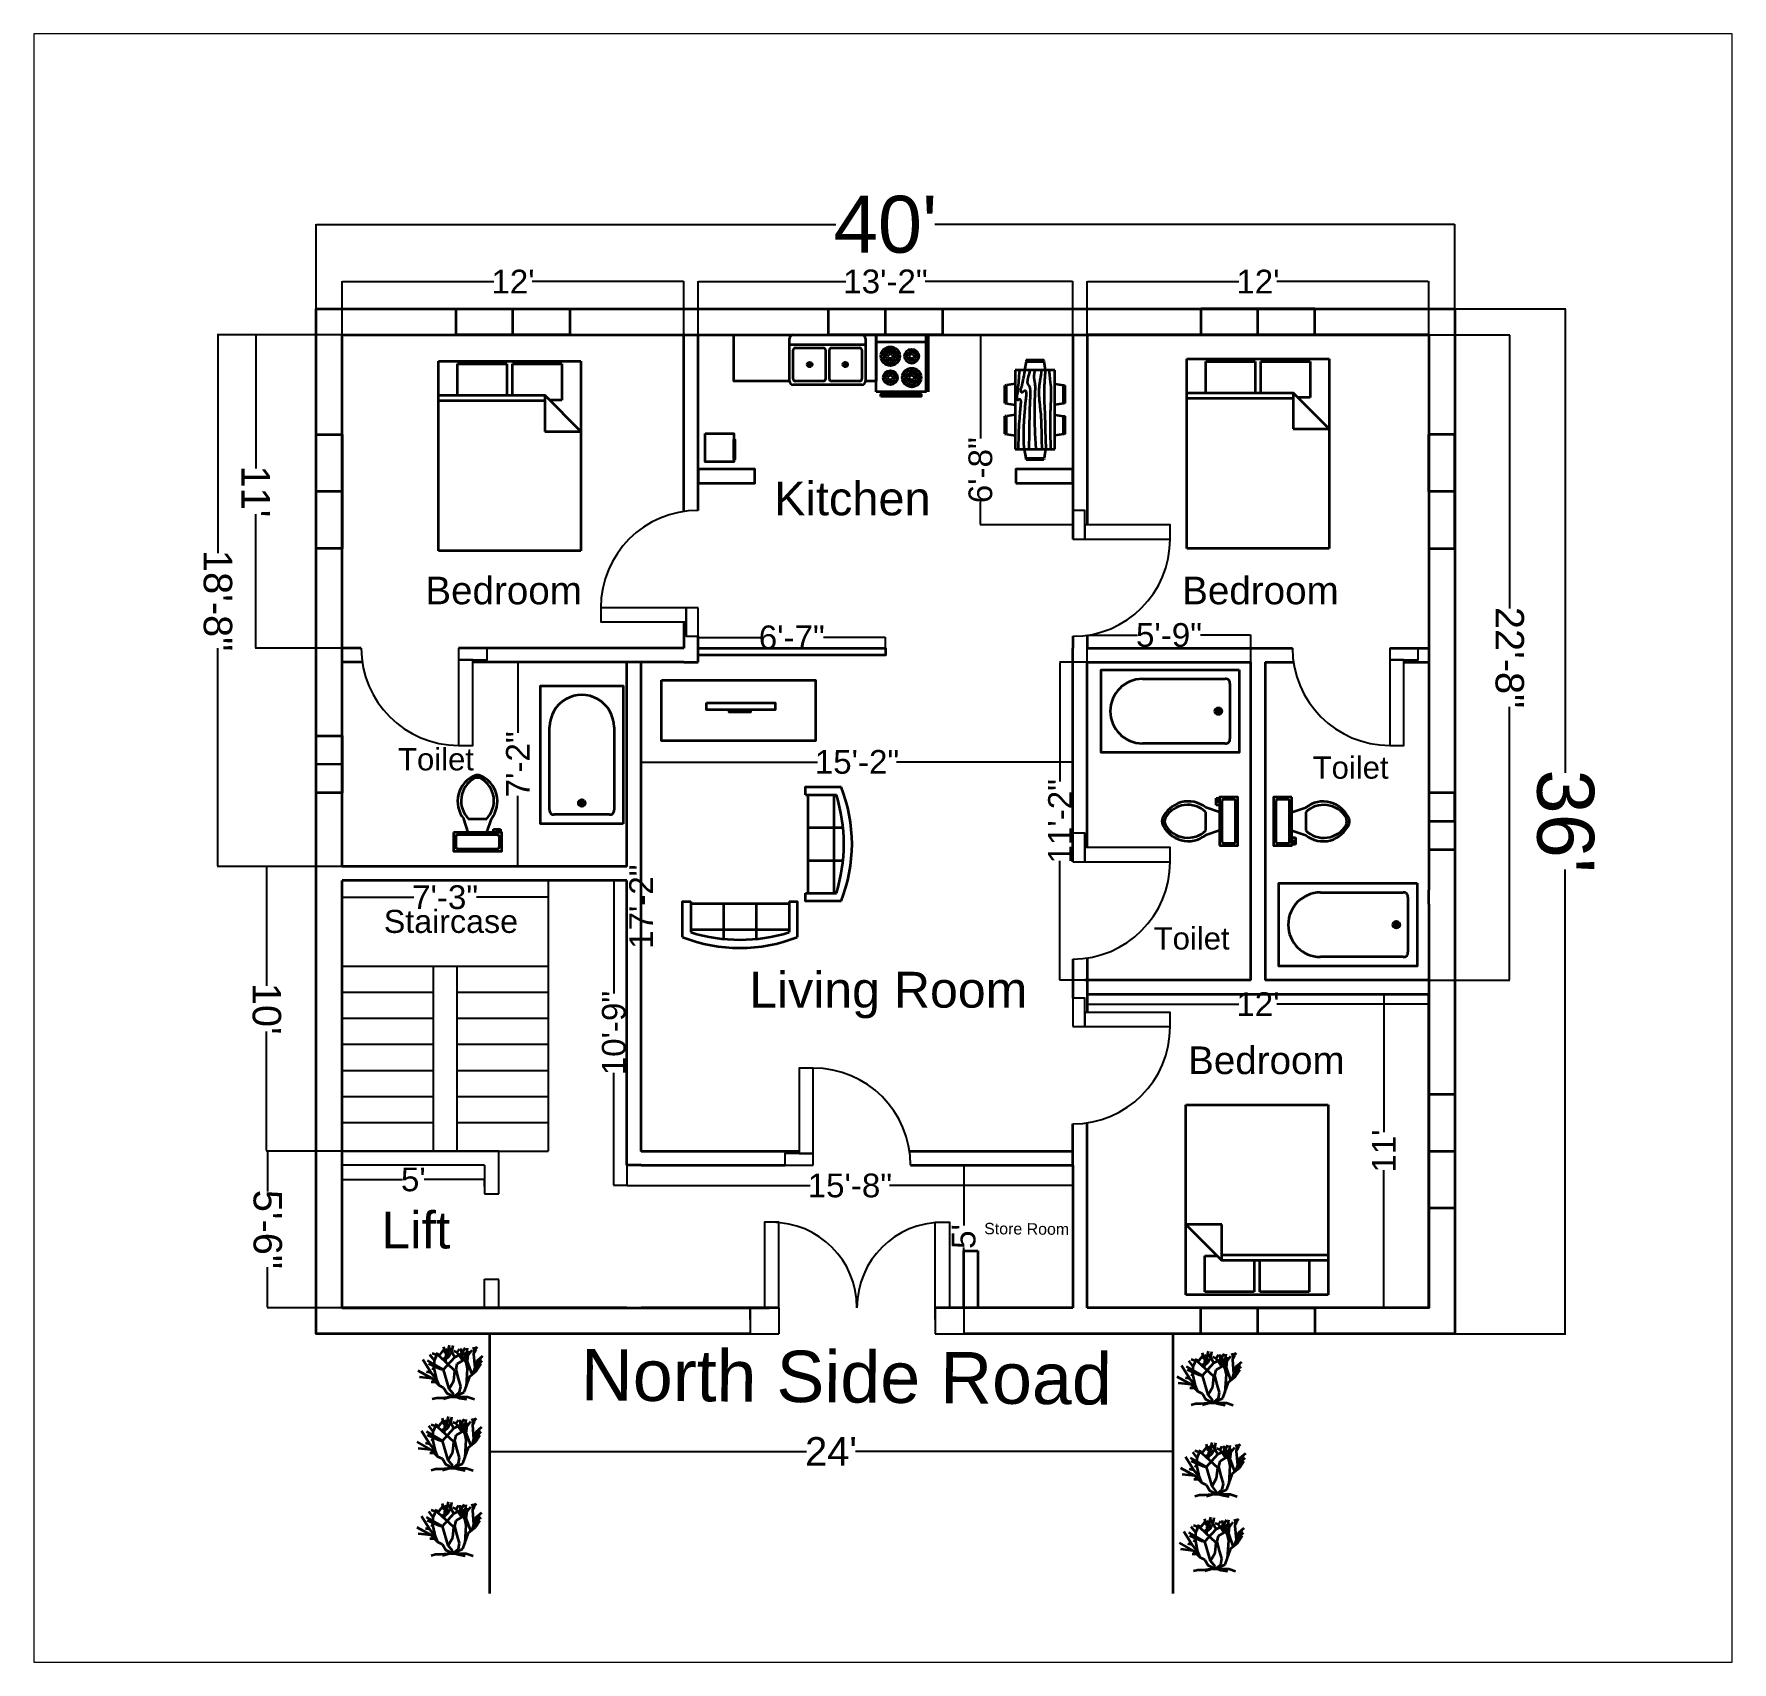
# Paper-space layout 'Layout2' of a CAD drawing. Header units: inches. Extents: x 1.98 to 9.07, y 0.85 to 7.65.
# The model-space entities are those that its viewports show. They can reach past a viewport. Long polylines and large blocks are cut down to what shows.
import ezdxf

# ---------------------------------------------------------------- set-up
doc = ezdxf.new("R2010")
doc.units = ezdxf.units.IN
doc.header["$MEASUREMENT"] = 0
doc.layers.get('0').update_dxf_attribs({"color": 244})
for name, color, linetype, lineweight in [('furniture', 254, 'Continuous', 35), ('Layer2', 7, 'Continuous', 35), ('window', 150, 'Continuous', 35)]:
    doc.layers.add(name, color=color, linetype=linetype, lineweight=lineweight)
for name, color, linetype in [('Layer1', 13, 'Continuous'), ('lift', 21, 'Continuous'), ('stair', 211, 'Continuous')]:
    doc.layers.add(name, color=color, linetype=linetype)
doc.styles.get("Standard").update_dxf_attribs({"font": 'arial.ttf'})
doc.dimstyles.get("Standard").update_dxf_attribs({"dimtxt": 24, "dimasz": 0.18, "dimexe": 0.18, "dimexo": 0.0625, "dimgap": 0, "dimtad": 0, "dimtoh": 1, "dimdec": 0, "dimzin": 0, "dimdsep": 46, "dimlunit": 4, "dimtxsty": 'Standard', "dimcen": 0.09, "dimclrt": 130, "dimadec": 0, "dimazin": 0, "dimtfac": 1, "dimtdec": 0, "dimtofl": 0, "dimtmove": 0, "dimatfit": 3, "dimfxl": 1, "dimtolj": 1, "dimtzin": 0, "dimarcsym": 0})

psp = doc.layouts.new('Layout2')

msp = doc.modelspace()

# ---------------------------------------------------------------- texts
at = {"layer": 'furniture', "linetype": 'Continuous', "ltscale": 25}
for s, height, p in [('North Side Road', 21.6717, (1304, 1149)), ('Store Room', 4.804, (1133.96, 1078.98))]:
    msp.add_text(s, height=height, rotation=179.5398, dxfattribs=at).set_placement(p)
at = {"layer": 'furniture', "linetype": 'Continuous'}
for s, height, p in [('Lift', 15.561, (1388, 1085)), ('Bedroom', 11.643, (1048, 1011.5)), ('Living Room', 15.1034, (1233, 983.5)), ('Toilet', 9.367, (1062.5, 959)), ('Staircase', 9.714, (1387, 952)), ('Toilet', 9.367, (995.5, 887)), ('Toilet', 9.367, (1381, 883.5)), ('Bedroom', 11.643, (1050.5, 813.5)), ('Bedroom', 11.643, (1369.5, 813.5)), ('Kitchen', 14.164, (1222.5, 776))]:
    msp.add_text(s, height=height, rotation=180, dxfattribs=at).set_placement(p)

# ---------------------------------------------------------------- blocks, each defined once
blk = doc.blocks.new('Dining Set - 36 x 72 in.')
at = {"linetype": 'Continuous'}
for p, q in [((36, 18), (-36, 18)), ((-36, 18), (-36, -18)), ((-22.2343, 26.00059), (-23.4847, 17.99762)), ((-22.2304, 26), (-5.7608, 26)), ((-22, 27.5), (-22.1562, 26.50042)), ((-5.8416, 26.5), (-22.1534, 26.5)), ((-22, 27.5), (-6, 27.5)), ((-5.8437, 26.49966), (-6, 27.5)), ((-4.5152, 17.99762), (-5.7655, 25.99926)), ((5.7657, 26.00059), (4.5153, 17.99762)), ((5.7696, 26), (22.2392, 26)), ((6, 27.5), (5.8438, 26.50042)), ((22.1584, 26.5), (5.8466, 26.5)), ((6, 27.5), (22, 27.5)), ((22.1563, 26.49966), (22, 27.5)), ((23.4848, 17.99762), (22.2345, 25.99926)), ((36, -18), (36, 18)), ((-45.5, 8), (-44.5004, 8.15617)), ((-45.5, 8), (-45.5, -8)), ((-44.5, -8.15843), (-44.5, 8.15338)), ((-44.0006, 8.23428), (-35.9976, 9.48474)), ((-44, 8.23041), (-44, -8.23915)), ((44.0006, 8.23428), (35.9976, 9.48474)), ((44, 8.23041), (44, -8.23915)), ((44.5, -8.15843), (44.5, 8.15338)), ((45.5, 8), (44.5005, 8.15617)), ((45.5, 8), (45.5, -8)), ((-44.4997, -8.15631), (-45.5, -8)), ((-35.9976, -9.48476), (-43.9993, -8.2345)), ((35.9976, -9.48476), (43.9993, -8.2345)), ((44.4997, -8.15631), (45.5, -8)), ((-36, -18), (36, -18)), ((-22.2343, -26.0006), (-23.4847, -17.99762)), ((-22.2304, -26), (-5.7608, -26)), ((-22, -27.5), (-22.1562, -26.50044)), ((-5.8416, -26.5), (-22.1534, -26.5)), ((-22, -27.5), (-6, -27.5)), ((-5.8437, -26.49967), (-6, -27.5)), ((-4.5152, -17.99762), (-5.7655, -25.99928)), ((5.7657, -26.0006), (4.5153, -17.99762)), ((5.7696, -26), (22.2392, -26)), ((6, -27.5), (5.8438, -26.50044)), ((22.1584, -26.5), (5.8466, -26.5)), ((6, -27.5), (22, -27.5)), ((22.1563, -26.49967), (22, -27.5)), ((23.4848, -17.99762), (22.2345, -25.99928))]:
    blk.add_line(p, q, dxfattribs=at)
for points in [[(-36, 15), (-31.1772, 14.97754), (-26.8079, 14.91406), (-22.8538, 14.81543), (-19.276, 14.6875), (-16.0362, 14.53613), (-13.0957, 14.36718), (-10.4159, 14.18652), (-7.9583, 14), (-5.6904, 13.81315), (-3.6035, 13.63021), (-1.6954, 13.45508), (0.0365, 13.29166), (1.5945, 13.14388), (2.9811, 13.01562), (4.1988, 12.9108), (5.25, 12.83333), (6.1393, 12.78613), (6.8802, 12.76823), (7.4883, 12.77767), (7.9792, 12.8125), (8.3685, 12.87077), (8.6719, 12.95052), (8.9049, 13.0498), (9.0833, 13.16666), (9.2205, 13.29899), (9.3216, 13.44401), (9.3895, 13.59879), (9.4271, 13.76041), (9.4373, 13.92594), (9.4232, 14.09245), (9.3875, 14.257), (9.3333, 14.41666), (9.2638, 14.56917), (9.1836, 14.71484), (9.0975, 14.85465), (9.0104, 14.98958), (8.9272, 15.1206), (8.8529, 15.2487), (8.7922, 15.37483), (8.75, 15.5), (8.7305, 15.62467), (8.7344, 15.74739), (8.7617, 15.86621), (8.8125, 15.97916), (8.8867, 16.08431), (8.9844, 16.17968), (9.1055, 16.26334), (9.25, 16.33333), (9.4189, 16.38802), (9.6172, 16.42708), (9.8506, 16.45052), (10.125, 16.45833), (10.4463, 16.45052), (10.8203, 16.42708), (11.2529, 16.38802), (11.75, 16.33333), (12.3184, 16.26318), (12.9694, 16.17838), (13.7151, 16.07991), (14.5677, 15.96875), (15.5395, 15.84586), (16.6426, 15.71224), (17.8893, 15.56884), (19.2917, 15.41666), (20.859, 15.25667), (22.5879, 15.08984), (24.4721, 14.91715), (26.5052, 14.73958), (28.6809, 14.5581), (30.9929, 14.3737), (33.4347, 14.18733), (36, 14)], [(-36, 10), (-28.9766, 10.14274), (-23.1725, 10.20442), (-18.4241, 10.19775), (-14.5677, 10.13541), (-11.4399, 10.03011), (-8.877, 9.89453), (-6.7154, 9.74137), (-4.7917, 9.58333), (-2.9698, 9.43082), (-1.2246, 9.28515), (0.4415, 9.14534), (2.026, 9.01041), (3.5266, 8.87939), (4.9408, 8.7513), (6.266, 8.62516), (7.5, 8.5), (8.6411, 8.37549), (9.6914, 8.2539), (10.6538, 8.13818), (11.5312, 8.03125), (12.3267, 7.93603), (13.043, 7.85547), (13.6831, 7.79248), (14.25, 7.75), (14.7471, 7.7303), (15.1797, 7.73307), (15.5537, 7.75732), (15.875, 7.80208), (16.1494, 7.86637), (16.3828, 7.94922), (16.5811, 8.04964), (16.75, 8.16666), (16.8944, 8.29915), (17.0143, 8.44531), (17.1089, 8.60319), (17.1771, 8.77083), (17.218, 8.94629), (17.2305, 9.1276), (17.2137, 9.31282), (17.1667, 9.5), (17.0895, 9.6875), (16.987, 9.875), (16.8649, 10.0625), (16.7292, 10.25), (16.5856, 10.4375), (16.4401, 10.625), (16.2985, 10.8125), (16.1667, 11), (16.05, 11.18733), (15.9518, 11.3737), (15.8752, 11.5581), (15.8229, 11.73958), (15.798, 11.91715), (15.8034, 12.08984), (15.842, 12.25667), (15.9167, 12.41666), (16.0295, 12.56836), (16.1784, 12.70833), (16.3605, 12.83268), (16.5729, 12.9375), (16.8127, 13.01888), (17.0768, 13.07291), (17.3625, 13.0957), (17.6667, 13.08333), (17.9894, 13.03312), (18.3418, 12.94726), (18.7382, 12.82918), (19.1927, 12.68229), (19.7195, 12.51001), (20.3327, 12.31575), (21.0465, 12.10294), (21.875, 11.875), (22.8357, 11.63354), (23.959, 11.37304), (25.2786, 11.08618), (26.8282, 10.76562), (28.6414, 10.40405), (30.752, 9.99414), (33.1936, 9.52856), (36, 9)], [(-36, 5.5), (-30.7157, 5.3348), (-26.069, 5.20963), (-21.9946, 5.11767), (-18.4271, 5.05208), (-15.3009, 5.00602), (-12.5508, 4.97265), (-10.1112, 4.94515), (-7.9167, 4.91666), (-5.909, 4.88167), (-4.0586, 4.83984), (-2.3429, 4.79215), (-0.7396, 4.73958), (0.7739, 4.6831), (2.22, 4.6237), (3.6213, 4.56233), (5, 4.5), (6.373, 4.43782), (7.7344, 4.3776), (9.0723, 4.32129), (10.375, 4.27083), (11.6309, 4.22819), (12.8281, 4.19531), (13.9551, 4.17415), (15, 4.16666), (15.954, 4.17448), (16.819, 4.19791), (17.6001, 4.23698), (18.3021, 4.29166), (18.9299, 4.36198), (19.4883, 4.44791), (19.9823, 4.54948), (20.4167, 4.66666), (20.7969, 4.79899), (21.1302, 4.94401), (21.4245, 5.09879), (21.6875, 5.26041), (21.9271, 5.42594), (22.1511, 5.59245), (22.3672, 5.757), (22.5834, 5.91666), (22.8065, 6.06868), (23.0404, 6.21093), (23.2879, 6.34147), (23.5521, 6.45833), (23.8358, 6.55957), (24.142, 6.64323), (24.4735, 6.70735), (24.8334, 6.75), (25.2235, 6.76969), (25.642, 6.76692), (26.0858, 6.74267), (26.5521, 6.69791), (27.0379, 6.63362), (27.5404, 6.55078), (28.0565, 6.45036), (28.5834, 6.33333), (29.1242, 6.19987), (29.7071, 6.04687), (30.3661, 5.87044), (31.1354, 5.66666), (32.0493, 5.43164), (33.142, 5.16146), (34.4475, 4.85221), (36, 4.5)], [(-36, -1), (-30.7915, -0.6591), (-26.0195, -0.38216), (-21.6519, -0.16284), (-17.6563, 0.00521), (-14.0005, 0.12833), (-10.6523, 0.21289), (-7.5796, 0.26522), (-4.75, 0.29166), (-2.134, 0.29793), (0.2878, 0.28711), (2.5317, 0.26163), (4.6146, 0.22396), (6.5529, 0.17651), (8.3633, 0.12174), (10.0623, 0.06209), (11.6667, 0), (13.1899, -0.06201), (14.6341, -0.1211), (15.9982, -0.17432), (17.2813, -0.21875), (18.4823, -0.25147), (19.6003, -0.26953), (20.6343, -0.27002), (21.5834, -0.25), (22.4481, -0.20768), (23.2357, -0.14584), (23.9549, -0.06836), (24.6146, 0.02083), (25.2235, 0.11784), (25.7904, 0.21875), (26.3241, 0.31966), (26.8334, 0.41666), (27.3265, 0.50618), (27.8099, 0.58593), (28.2894, 0.65397), (28.7709, 0.70833), (29.2601, 0.74707), (29.763, 0.76823), (30.2855, 0.76985), (30.8334, 0.75), (31.4088, 0.70784), (31.9994, 0.64713), (32.589, 0.57275), (33.1615, 0.48958), (33.7008, 0.4025), (34.1908, 0.3164), (34.6153, 0.23616), (34.9584, 0.16666), (35.2099, 0.11165), (35.3848, 0.07031), (35.504, 0.04069), (35.5886, 0.02083), (35.6594, 0.00879), (35.7377, 0.0026), (35.8442, 0.00032), (36, 0)], [(-36, -6.5), (-27.1843, -6.31267), (-20.084, -6.1263), (-14.469, -5.9419), (-10.1094, -5.76042), (-6.7752, -5.58285), (-4.2363, -5.41016), (-2.2629, -5.24333), (-0.625, -5.08334), (0.8708, -4.93099), (2.2715, -4.78646), (3.5872, -4.64974), (4.8281, -4.52084), (6.0046, -4.39974), (7.127, -4.28646), (8.2053, -4.18099), (9.25, -4.08334), (10.2705, -3.99382), (11.2734, -3.91407), (12.2647, -3.84603), (13.25, -3.79167), (14.2354, -3.75293), (15.2266, -3.73177), (16.2295, -3.73015), (17.25, -3.75), (18.2912, -3.79248), (19.3451, -3.85547), (20.4009, -3.93604), (21.4479, -4.03125), (22.4754, -4.13819), (23.4727, -4.25391), (24.4289, -4.37549), (25.3334, -4.5), (26.1785, -4.62492), (26.9694, -4.74935), (27.7145, -4.87281), (28.4219, -4.99479), (29.1, -5.11483), (29.7572, -5.23242), (30.4016, -5.34709), (31.0417, -5.45834), (31.6837, -5.56437), (32.3262, -5.65821), (32.9658, -5.73153), (33.599, -5.77604), (34.2224, -5.78345), (34.8327, -5.74545), (35.4264, -5.65373), (36, -5.5)], [(-36, -10), (-26.4022, -9.81299), (-18.4675, -9.62891), (-11.9839, -9.45069), (-6.7396, -9.28125), (-2.5226, -9.12354), (0.8789, -8.98047), (3.6769, -8.85498), (6.0833, -8.75), (8.2767, -8.66765), (10.3021, -8.60677), (12.1712, -8.56543), (13.8958, -8.54167), (15.4876, -8.53353), (16.9583, -8.53907), (18.3197, -8.55632), (19.5834, -8.58334), (20.7616, -8.61841), (21.8685, -8.66081), (22.9188, -8.71004), (23.9271, -8.76563), (24.9081, -8.82707), (25.8763, -8.89388), (26.8465, -8.96558), (27.8334, -9.04167), (28.8474, -9.12118), (29.8828, -9.20117), (30.93, -9.27824), (31.9792, -9.34896), (33.0205, -9.40991), (34.0443, -9.45768), (35.0407, -9.48885), (36, -9.5)], [(-36, -14.5), (-30.0881, -14.33513), (-25.0332, -14.21224), (-20.7312, -14.12647), (-17.0781, -14.07292), (-13.97, -14.04671), (-11.3027, -14.04297), (-8.9724, -14.05681), (-6.875, -14.08334), (-4.9224, -14.11833), (-3.0905, -14.16016), (-1.3709, -14.20785), (0.2448, -14.26042), (1.7647, -14.3169), (3.1973, -14.3763), (4.5507, -14.43767), (5.8333, -14.5), (7.0554, -14.5621), (8.235, -14.62175), (9.3922, -14.67652), (10.5469, -14.72396), (11.7192, -14.76164), (12.929, -14.78711), (14.1965, -14.79794), (15.5417, -14.79167), (16.9933, -14.76424), (18.6152, -14.70508), (20.4804, -14.60197), (22.6615, -14.44271), (25.2312, -14.21509), (28.2624, -13.9069), (31.8277, -13.50594), (36, -13)]]:
    blk.add_lwpolyline(points, dxfattribs=at)
blk = doc.blocks.new('Sofa - Roundback 7 ft.')
at = {"linetype": 'Continuous'}
for p, q in [((-36.000027, -34), (-36.000027, -11.4696)), ((-12.00002, -32.4421), (-12.00003, -6.5971)), ((11.99997, -32.4421), (11.99998, -6.5971)), ((35.99998, -34), (35.99998, -11.4696)), ((-35.999844, -13.3819), (35.9998, -13.3819)), ((-36.000027, -32.4421), (35.99998, -32.4421))]:
    blk.add_line(p, q, dxfattribs=at)
for points in [[(-36.000027, -34), (-42.000027, -34), (-42.000027, -8)], [(41.99998, -8), (41.99998, -34), (35.99998, -34)]]:
    blk.add_lwpolyline(points, dxfattribs=at)
for centre, radius, start, end in [((0, -114.25), 114.25, 68.43141, 111.5686), ((-0.00001, -127.1968), 121.1968, 72.72033, 107.2797)]:
    blk.add_arc(centre, radius, start, end, dxfattribs=at)
blk = doc.blocks.new('Bed - Queen')
at = {"linetype": 'Continuous'}
for p, q in [((0, -80.00003), (0, 0)), ((0, 0), (59.99999, 0)), ((59.99999, 0), (59.99999, -80.00003)), ((7.99999, -1.2), (28.79998, -1.2)), ((7.99999, -14.4), (7.99999, -1.2)), ((28.79998, -1.2), (28.79998, -14.4)), ((31.19999, -1.2), (51.99999, -1.2)), ((31.19999, -14.4), (31.19999, -1.2)), ((51.99999, -1.2), (51.99999, -16.4)), ((0, -14.4), (44.8, -14.4)), ((44.8, -16.8), (0, -16.8)), ((59.99999, -29.6), (44.8, -14.4)), ((44.8, -14.4), (44.8, -29.6)), ((51.99999, -16.4), (46.79936, -16.4)), ((44.8, -29.6), (59.99999, -29.6)), ((59.99999, -80.00003), (0, -80.00003))]:
    blk.add_line(p, q, dxfattribs=at)
blk = doc.blocks.new('Toilet - top')
for p, q in [((9.5, -6), (9.5, -2)), ((-10, -8.5), (-8, -8.5)), ((-10, -9.5), (-10, -8.5)), ((-7, -9.5), (-10, -9.5)), ((-8, -8.5), (-8, -8)), ((-7, -8), (-7, -9.5)), ((-4, -8), (-6, -14)), ((4, -14), (-4, -14)), ((4, -8), (6, -14))]:
    blk.add_line(p, q)
blk.add_lwpolyline([(10.5, -8), (10.5, 0), (-10.5, 0), (-10.5, -8)], close=True)
for points in [[(-9.5, -2), (-9.5, -6)], [(8.5, -1), (-8.5, -1)], [(-8.5, -7), (8.5, -7)]]:
    blk.add_lwpolyline(points)
for centre, radius, start, end in [((-8.62, -1.88), 0.884, 81.8699, 188.1301), ((-8.62, -6.12), 0.884, 171.8699, 278.1301), ((8.62, -1.88), 0.884, 351.8699, 98.1301), ((8.62, -6.12), 0.884, 261.8699, 8.1301), ((3.52, -21.58), 12.17, 141.46911, 247.97143), ((4.2, -21.82), 11.33, 136.36773, 238.94682), ((-3.52, -21.58), 12.17, 292.02843, 38.53071), ((-4.2, -21.82), 11.33, 301.05301, 43.63209), ((0, -27.88), 4, 245.73182, 294.26817), ((0, -29), 4, 254.86053, 285.13947)]:
    blk.add_arc(centre, radius, start, end)
blk = doc.blocks.new('Bath Tub - 26 x 60 in.')
for p, q in [((8, -18), (10, -18)), ((9, -17), (9, -19))]:
    blk.add_line(p, q)
blk.add_lwpolyline([(0, -36), (0, 0), (60, 0), (60, -36)], close=True)
for points in [[(4, -30), (4, -6)], [(6, -4), (42, -4)], [(42, -32), (6, -32)]]:
    blk.add_lwpolyline(points)
for radius in [1.5, 1]:
    blk.add_circle((9, -18), radius)
for centre, radius, start, end in [((5.75, -5.75), 1.77, 81.8699, 188.1301), ((42, -18), 14, 270, 90), ((5.75, -30.25), 1.77, 171.8699, 278.1301)]:
    blk.add_arc(centre, radius, start, end)
blk = doc.blocks.new('*D7')
at = {"layer": 'Defpoints', "color": 0, "linetype": 'Continuous', "ltscale": 25, "transparency": 16777216}
for p in [(935.56, 688.95), (1415.56, 688.95), (935.56, 653.5)]:
    blk.add_point(p, dxfattribs=at)
at = {"layer": 'furniture', "color": 0, "linetype": 'Continuous', "lineweight": -2, "ltscale": 25, "transparency": 16777216}
for p, q in [((935.56, 688.89), (935.56, 653.32)), ((1415.56, 688.89), (1415.56, 653.32))]:
    blk.add_line(p, q, dxfattribs=at)
at = {"layer": 'furniture', "color": 1, "linetype": 'Continuous', "lineweight": -2, "ltscale": 25, "transparency": 16777216}
for p, q in [((935.74, 653.5), (1154.71, 653.5)), ((1415.38, 653.5), (1196.41, 653.5))]:
    blk.add_line(p, q, dxfattribs=at)
at = {"layer": 'furniture', "color": 1, "linetype": 'Continuous', "ltscale": 25, "transparency": 16777216}
for points in [[(935.74, 653.53), (935.74, 653.47), (935.56, 653.5)], [(1415.38, 653.53), (1415.38, 653.47), (1415.56, 653.5)]]:
    blk.add_solid(points, dxfattribs=at)
at = {"layer": 'furniture', "color": 1, "linetype": 'Continuous', "ltscale": 25, "transparency": 16777216, "insert": (1175.56, 653.5), "char_height": 24, "attachment_point": 5, "rotation": 180}
blk.add_mtext("\\A1;40'", dxfattribs=at)
blk = doc.blocks.new('*D8')
at = {"layer": 'Defpoints', "color": 0, "linetype": 'Continuous', "ltscale": 25, "transparency": 16777216}
for p in [(889, 1120.95), (935.56, 1120.95), (935.56, 688.95)]:
    blk.add_point(p, dxfattribs=at)
at = {"layer": 'furniture', "color": 0, "linetype": 'Continuous', "lineweight": -2, "ltscale": 25, "transparency": 16777216}
for p, q in [((935.5, 1120.95), (888.82, 1120.95)), ((935.5, 688.95), (888.82, 688.95))]:
    blk.add_line(p, q, dxfattribs=at)
at = {"layer": 'furniture', "color": 1, "linetype": 'Continuous', "lineweight": -2, "ltscale": 25, "transparency": 16777216}
for p, q in [((889, 1120.77), (889, 925.31)), ((889, 689.13), (889, 884.6))]:
    blk.add_line(p, q, dxfattribs=at)
at = {"layer": 'furniture', "color": 1, "linetype": 'Continuous', "ltscale": 25, "transparency": 16777216}
for points in [[(888.97, 1120.77), (889.03, 1120.77), (889, 1120.95)], [(888.97, 689.13), (889.03, 689.13), (889, 688.95)]]:
    blk.add_solid(points, dxfattribs=at)
at = {"layer": 'furniture', "color": 1, "linetype": 'Continuous', "ltscale": 25, "transparency": 16777216, "insert": (889, 904.95), "char_height": 24, "attachment_point": 5, "rotation": 90}
blk.add_mtext("\\A1;36'", dxfattribs=at)
blk = doc.blocks.new('*D9')
at = {"layer": 'Defpoints', "color": 0, "linetype": 'Continuous', "ltscale": 25, "transparency": 16777216}
for p in [(912.5, 971.95), (946.56, 971.95), (946.56, 699.95)]:
    blk.add_point(p, dxfattribs=at)
at = {"layer": 'furniture', "color": 0, "linetype": 'Continuous', "lineweight": -2, "ltscale": 25, "transparency": 16777216}
for p, q in [((946.5, 971.95), (912.32, 971.95)), ((946.5, 699.95), (912.32, 699.95))]:
    blk.add_line(p, q, dxfattribs=at)
at = {"layer": 'furniture', "color": 1, "linetype": 'Continuous', "lineweight": -2, "ltscale": 25, "transparency": 16777216}
for p, q in [((912.5, 971.77), (912.5, 856.67)), ((912.5, 700.13), (912.5, 815.24))]:
    blk.add_line(p, q, dxfattribs=at)
at = {"layer": 'furniture', "color": 1, "linetype": 'Continuous', "ltscale": 25, "transparency": 16777216}
for points in [[(912.47, 971.77), (912.53, 971.77), (912.5, 971.95)], [(912.47, 700.13), (912.53, 700.13), (912.5, 699.95)]]:
    blk.add_solid(points, dxfattribs=at)
at = {"layer": 'furniture', "color": 1, "linetype": 'Continuous', "ltscale": 25, "transparency": 16777216, "insert": (912.5, 835.95), "char_height": 12, "attachment_point": 5, "rotation": 90}
blk.add_mtext('\\A1;22\'-8"', dxfattribs=at)
blk = doc.blocks.new('*D10')
at = {"layer": 'Defpoints', "color": 0, "linetype": 'Continuous', "ltscale": 5, "transparency": 16777216}
for p in [(1090.56, 971.95), (1102, 971.95), (1090.56, 837.95)]:
    blk.add_point(p, dxfattribs=at)
at = {"layer": 'furniture', "color": 0, "linetype": 'Continuous', "lineweight": -2, "ltscale": 5, "transparency": 16777216}
for p, q in [((1090.62, 971.95), (1102.18, 971.95)), ((1090.62, 837.95), (1102.18, 837.95))]:
    blk.add_line(p, q, dxfattribs=at)
at = {"layer": 'furniture', "color": 1, "linetype": 'Continuous', "lineweight": -2, "ltscale": 5, "transparency": 16777216}
for p, q in [((1102, 971.77), (1102, 921.66)), ((1102, 838.13), (1102, 888.25))]:
    blk.add_line(p, q, dxfattribs=at)
at = {"layer": 'furniture', "color": 1, "linetype": 'Continuous', "ltscale": 5, "transparency": 16777216}
for points in [[(1101.97, 971.77), (1102.03, 971.77), (1102, 971.95)], [(1101.97, 838.13), (1102.03, 838.13), (1102, 837.95)]]:
    blk.add_solid(points, dxfattribs=at)
at = {"layer": 'furniture', "color": 1, "linetype": 'Continuous', "ltscale": 5, "transparency": 16777216, "insert": (1102, 904.95), "char_height": 10, "attachment_point": 5, "rotation": 270}
blk.add_mtext('\\A1;11\'-2"', dxfattribs=at)
blk = doc.blocks.new('*D11')
at = {"layer": 'Defpoints', "color": 0, "linetype": 'Continuous', "ltscale": 5, "transparency": 16777216}
for p in [(1021.56, 837.95), (1090.56, 837.95), (1021.56, 826.5)]:
    blk.add_point(p, dxfattribs=at)
at = {"layer": 'furniture', "color": 0, "linetype": 'Continuous', "lineweight": -2, "ltscale": 5, "transparency": 16777216}
for p, q in [((1021.56, 837.89), (1021.56, 826.32)), ((1090.56, 837.89), (1090.56, 826.32))]:
    blk.add_line(p, q, dxfattribs=at)
at = {"layer": 'furniture', "color": 1, "linetype": 'Continuous', "lineweight": -2, "ltscale": 5, "transparency": 16777216}
for p, q in [((1021.74, 826.5), (1042.77, 826.5)), ((1090.38, 826.5), (1069.35, 826.5))]:
    blk.add_line(p, q, dxfattribs=at)
at = {"layer": 'furniture', "color": 1, "linetype": 'Continuous', "ltscale": 5, "transparency": 16777216}
for points in [[(1021.74, 826.53), (1021.74, 826.47), (1021.56, 826.5)], [(1090.38, 826.53), (1090.38, 826.47), (1090.56, 826.5)]]:
    blk.add_solid(points, dxfattribs=at)
at = {"layer": 'furniture', "color": 1, "linetype": 'Continuous', "ltscale": 5, "transparency": 16777216, "insert": (1056.06, 826.5), "char_height": 10, "attachment_point": 5, "rotation": 180}
blk.add_mtext('\\A1;5\'-9"', dxfattribs=at)
blk = doc.blocks.new('*D12')
at = {"layer": 'Defpoints', "color": 0, "linetype": 'Continuous', "ltscale": 25, "transparency": 16777216}
for p in [(946.56, 1109.95), (965.5, 1109.95), (946.56, 977.95)]:
    blk.add_point(p, dxfattribs=at)
at = {"layer": 'furniture', "color": 0, "linetype": 'Continuous', "lineweight": -2, "ltscale": 25, "transparency": 16777216}
for p, q in [((946.62, 1109.95), (965.68, 1109.95)), ((946.62, 977.95), (965.68, 977.95))]:
    blk.add_line(p, q, dxfattribs=at)
at = {"layer": 'furniture', "color": 1, "linetype": 'Continuous', "lineweight": -2, "ltscale": 25, "transparency": 16777216}
for p, q in [((965.5, 1109.77), (965.5, 1051.97)), ((965.5, 978.13), (965.5, 1035.94))]:
    blk.add_line(p, q, dxfattribs=at)
at = {"layer": 'furniture', "color": 1, "linetype": 'Continuous', "ltscale": 25, "transparency": 16777216}
for points in [[(965.47, 1109.77), (965.53, 1109.77), (965.5, 1109.95)], [(965.47, 978.13), (965.53, 978.13), (965.5, 977.95)]]:
    blk.add_solid(points, dxfattribs=at)
at = {"layer": 'furniture', "color": 1, "linetype": 'Continuous', "ltscale": 25, "transparency": 16777216, "insert": (965.5, 1043.95), "char_height": 10, "attachment_point": 5, "rotation": 270}
blk.add_mtext("\\A1;11'", dxfattribs=at)
blk = doc.blocks.new('*D13')
at = {"layer": 'Defpoints', "color": 0, "linetype": 'Continuous', "ltscale": 25, "transparency": 16777216}
for p in [(946.56, 982), (946.56, 977.95), (1090.56, 977.95)]:
    blk.add_point(p, dxfattribs=at)
at = {"layer": 'furniture', "color": 0, "linetype": 'Continuous', "lineweight": -2, "ltscale": 25, "transparency": 16777216}
for p, q in [((946.56, 978.02), (946.56, 982.18)), ((1090.56, 978.02), (1090.56, 982.18))]:
    blk.add_line(p, q, dxfattribs=at)
at = {"layer": 'furniture', "color": 1, "linetype": 'Continuous', "lineweight": -2, "ltscale": 25, "transparency": 16777216}
for p, q in [((946.74, 982), (1010.54, 982)), ((1090.38, 982), (1026.57, 982))]:
    blk.add_line(p, q, dxfattribs=at)
at = {"layer": 'furniture', "color": 1, "linetype": 'Continuous', "ltscale": 25, "transparency": 16777216}
for points in [[(946.74, 982.03), (946.74, 981.97), (946.56, 982)], [(1090.38, 982.03), (1090.38, 981.97), (1090.56, 982)]]:
    blk.add_solid(points, dxfattribs=at)
at = {"layer": 'furniture', "color": 1, "linetype": 'Continuous', "ltscale": 25, "transparency": 16777216, "insert": (1018.56, 982), "char_height": 10, "attachment_point": 5, "rotation": 180}
blk.add_mtext("\\A1;12'", dxfattribs=at)
blk = doc.blocks.new('*D14')
at = {"layer": 'Defpoints', "color": 0, "linetype": 'Continuous', "ltscale": 25, "transparency": 16777216}
for p in [(1096.56, 1109.95), (1142.56, 1109.95), (1096.56, 1049.95)]:
    blk.add_point(p, dxfattribs=at)
at = {"layer": 'furniture', "color": 0, "linetype": 'Continuous', "lineweight": -2, "ltscale": 25, "transparency": 16777216}
for p, q in [((1096.62, 1109.95), (1142.74, 1109.95)), ((1096.62, 1049.95), (1142.74, 1049.95))]:
    blk.add_line(p, q, dxfattribs=at)
at = {"layer": 'furniture', "color": 1, "linetype": 'Continuous', "lineweight": -2, "ltscale": 25, "transparency": 16777216}
for p, q in [((1142.56, 1109.77), (1142.56, 1084.55)), ((1142.56, 1050.13), (1142.56, 1075.35))]:
    blk.add_line(p, q, dxfattribs=at)
at = {"layer": 'furniture', "color": 1, "linetype": 'Continuous', "ltscale": 25, "transparency": 16777216}
for points in [[(1142.53, 1109.77), (1142.59, 1109.77), (1142.56, 1109.95)], [(1142.53, 1050.13), (1142.59, 1050.13), (1142.56, 1049.95)]]:
    blk.add_solid(points, dxfattribs=at)
at = {"layer": 'furniture', "color": 1, "linetype": 'Continuous', "ltscale": 25, "transparency": 16777216, "insert": (1142.56, 1079.95), "char_height": 10, "attachment_point": 5, "rotation": 270}
blk.add_mtext("\\A1;5'", dxfattribs=at)
blk = doc.blocks.new('*D15')
at = {"layer": 'Defpoints', "color": 0, "linetype": 'Continuous', "ltscale": 25, "transparency": 16777216}
for p in [(1096.56, 1058.5), (1096.56, 1049.95), (1284.56, 1049.95)]:
    blk.add_point(p, dxfattribs=at)
at = {"layer": 'furniture', "color": 0, "linetype": 'Continuous', "lineweight": -2, "ltscale": 25, "transparency": 16777216}
for p, q in [((1096.56, 1050.02), (1096.56, 1058.68)), ((1284.56, 1050.02), (1284.56, 1058.68))]:
    blk.add_line(p, q, dxfattribs=at)
at = {"layer": 'furniture', "color": 1, "linetype": 'Continuous', "lineweight": -2, "ltscale": 25, "transparency": 16777216}
for p, q in [((1096.74, 1058.5), (1173.85, 1058.5)), ((1284.38, 1058.5), (1207.26, 1058.5))]:
    blk.add_line(p, q, dxfattribs=at)
at = {"layer": 'furniture', "color": 1, "linetype": 'Continuous', "ltscale": 25, "transparency": 16777216}
for points in [[(1096.74, 1058.53), (1096.74, 1058.47), (1096.56, 1058.5)], [(1284.38, 1058.53), (1284.38, 1058.47), (1284.56, 1058.5)]]:
    blk.add_solid(points, dxfattribs=at)
at = {"layer": 'furniture', "color": 1, "linetype": 'Continuous', "ltscale": 25, "transparency": 16777216, "insert": (1190.56, 1058.5), "char_height": 10, "attachment_point": 5, "rotation": 180}
blk.add_mtext('\\A1;15\'-8"', dxfattribs=at)
blk = doc.blocks.new('*D16')
at = {"layer": 'Defpoints', "color": 0, "linetype": 'Continuous', "ltscale": 25, "transparency": 16777216}
for p in [(1278.56, 1043.95), (1278.56, 1043.95), (1278.56, 837.95)]:
    blk.add_point(p, dxfattribs=at)
at = {"layer": 'furniture', "color": 1, "linetype": 'Continuous', "lineweight": -2, "ltscale": 25, "transparency": 16777216}
for p, q in [((1278.56, 1043.77), (1278.56, 957.66)), ((1278.56, 838.13), (1278.56, 924.25))]:
    blk.add_line(p, q, dxfattribs=at)
at = {"layer": 'furniture', "color": 0, "linetype": 'Continuous', "lineweight": -2, "ltscale": 25, "transparency": 16777216}
for p, q in [((1278.62, 1043.95), (1278.74, 1043.95)), ((1278.62, 837.95), (1278.74, 837.95))]:
    blk.add_line(p, q, dxfattribs=at)
at = {"layer": 'furniture', "color": 1, "linetype": 'Continuous', "ltscale": 25, "transparency": 16777216}
for points in [[(1278.53, 1043.77), (1278.59, 1043.77), (1278.56, 1043.95)], [(1278.53, 838.13), (1278.59, 838.13), (1278.56, 837.95)]]:
    blk.add_solid(points, dxfattribs=at)
at = {"layer": 'furniture', "color": 1, "linetype": 'Continuous', "ltscale": 25, "transparency": 16777216, "insert": (1278.56, 940.95), "char_height": 10, "attachment_point": 5, "rotation": 270}
blk.add_mtext('\\A1;17\'-2"', dxfattribs=at)
blk = doc.blocks.new('*D17')
at = {"layer": 'Defpoints', "color": 0, "linetype": 'Continuous', "ltscale": 25, "transparency": 16777216}
for p in [(1404.56, 923.95), (1457, 923.95), (1404.56, 699.95)]:
    blk.add_point(p, dxfattribs=at)
at = {"layer": 'furniture', "color": 0, "linetype": 'Continuous', "lineweight": -2, "ltscale": 25, "transparency": 16777216}
for p, q in [((1404.62, 923.95), (1457.18, 923.95)), ((1404.62, 699.95), (1457.18, 699.95))]:
    blk.add_line(p, q, dxfattribs=at)
at = {"layer": 'furniture', "color": 1, "linetype": 'Continuous', "lineweight": -2, "ltscale": 25, "transparency": 16777216}
for p, q in [((1457, 923.77), (1457, 832)), ((1457, 700.13), (1457, 791.91))]:
    blk.add_line(p, q, dxfattribs=at)
at = {"layer": 'furniture', "color": 1, "linetype": 'Continuous', "ltscale": 25, "transparency": 16777216}
for points in [[(1456.97, 923.77), (1457.03, 923.77), (1457, 923.95)], [(1456.97, 700.13), (1457.03, 700.13), (1457, 699.95)]]:
    blk.add_solid(points, dxfattribs=at)
at = {"layer": 'furniture', "color": 1, "linetype": 'Continuous', "ltscale": 25, "transparency": 16777216, "insert": (1457, 811.95), "char_height": 12, "attachment_point": 5, "rotation": 90}
blk.add_mtext('\\A1;18\'-8"', dxfattribs=at)
blk = doc.blocks.new('*D18')
at = {"layer": 'Defpoints', "color": 0, "linetype": 'Continuous', "ltscale": 25, "transparency": 16777216}
for p in [(1404.56, 831.95), (1441, 831.95), (1404.56, 699.95)]:
    blk.add_point(p, dxfattribs=at)
at = {"layer": 'furniture', "color": 0, "linetype": 'Continuous', "lineweight": -2, "ltscale": 25, "transparency": 16777216}
for p, q in [((1404.62, 831.95), (1441.18, 831.95)), ((1404.62, 699.95), (1441.18, 699.95))]:
    blk.add_line(p, q, dxfattribs=at)
at = {"layer": 'furniture', "color": 1, "linetype": 'Continuous', "lineweight": -2, "ltscale": 25, "transparency": 16777216}
for p, q in [((1441, 831.77), (1441, 775.57)), ((1441, 700.13), (1441, 756.34))]:
    blk.add_line(p, q, dxfattribs=at)
at = {"layer": 'furniture', "color": 1, "linetype": 'Continuous', "ltscale": 25, "transparency": 16777216}
for points in [[(1440.97, 831.77), (1441.03, 831.77), (1441, 831.95)], [(1440.97, 700.13), (1441.03, 700.13), (1441, 699.95)]]:
    blk.add_solid(points, dxfattribs=at)
at = {"layer": 'furniture', "color": 1, "linetype": 'Continuous', "ltscale": 25, "transparency": 16777216, "insert": (1441, 765.95), "char_height": 12, "attachment_point": 5, "rotation": 90}
blk.add_mtext("\\A1;11'", dxfattribs=at)
blk = doc.blocks.new('*D19')
at = {"layer": 'Defpoints', "color": 0, "linetype": 'Continuous', "ltscale": 25, "transparency": 16777216}
for p in [(1404.56, 1109.95), (1436, 1109.95), (1404.56, 1043.95)]:
    blk.add_point(p, dxfattribs=at)
at = {"layer": 'furniture', "color": 0, "linetype": 'Continuous', "lineweight": -2, "ltscale": 25, "transparency": 16777216}
for p, q in [((1404.62, 1109.95), (1436.18, 1109.95)), ((1404.62, 1043.95), (1436.18, 1043.95))]:
    blk.add_line(p, q, dxfattribs=at)
at = {"layer": 'furniture', "color": 1, "linetype": 'Continuous', "lineweight": -2, "ltscale": 25, "transparency": 16777216}
for p, q in [((1436, 1109.77), (1436, 1092.9)), ((1436, 1044.13), (1436, 1061))]:
    blk.add_line(p, q, dxfattribs=at)
at = {"layer": 'furniture', "color": 1, "linetype": 'Continuous', "ltscale": 25, "transparency": 16777216}
for points in [[(1435.97, 1109.77), (1436.03, 1109.77), (1436, 1109.95)], [(1435.97, 1044.13), (1436.03, 1044.13), (1436, 1043.95)]]:
    blk.add_solid(points, dxfattribs=at)
at = {"layer": 'furniture', "color": 1, "linetype": 'Continuous', "ltscale": 25, "transparency": 16777216, "insert": (1436, 1076.95), "char_height": 12, "attachment_point": 5, "rotation": 90}
blk.add_mtext('\\A1;5\'-6"', dxfattribs=at)
blk = doc.blocks.new('*D20')
at = {"layer": 'Defpoints', "color": 0, "linetype": 'Continuous', "ltscale": 25, "transparency": 16777216}
for p in [(1404.56, 1043.95), (1436.38, 1043.95), (1415.56, 923.95)]:
    blk.add_point(p, dxfattribs=at)
at = {"layer": 'furniture', "color": 0, "linetype": 'Continuous', "lineweight": -2, "ltscale": 25, "transparency": 16777216}
for p, q in [((1404.62, 1043.95), (1436.56, 1043.95)), ((1415.62, 923.95), (1436.56, 923.95))]:
    blk.add_line(p, q, dxfattribs=at)
at = {"layer": 'furniture', "color": 1, "linetype": 'Continuous', "lineweight": -2, "ltscale": 25, "transparency": 16777216}
for p, q in [((1436.38, 1043.77), (1436.38, 993.57)), ((1436.38, 924.13), (1436.38, 974.34))]:
    blk.add_line(p, q, dxfattribs=at)
at = {"layer": 'furniture', "color": 1, "linetype": 'Continuous', "ltscale": 25, "transparency": 16777216}
for points in [[(1436.35, 1043.77), (1436.41, 1043.77), (1436.38, 1043.95)], [(1436.35, 924.13), (1436.41, 924.13), (1436.38, 923.95)]]:
    blk.add_solid(points, dxfattribs=at)
at = {"layer": 'furniture', "color": 1, "linetype": 'Continuous', "ltscale": 25, "transparency": 16777216, "insert": (1436.38, 983.95), "char_height": 12, "attachment_point": 5, "rotation": 90}
blk.add_mtext("\\A1;10'", dxfattribs=at)
blk = doc.blocks.new('*D21')
at = {"layer": 'Defpoints', "color": 0, "linetype": 'Continuous', "ltscale": 25, "transparency": 16777216}
for p in [(1330.5, 923.95), (1330.5, 923.95), (1330.5, 837.95)]:
    blk.add_point(p, dxfattribs=at)
at = {"layer": 'furniture', "color": 1, "linetype": 'Continuous', "lineweight": -2, "ltscale": 25, "transparency": 16777216}
for p, q in [((1330.5, 923.77), (1330.5, 894.2)), ((1330.5, 838.13), (1330.5, 867.7))]:
    blk.add_line(p, q, dxfattribs=at)
at = {"layer": 'furniture', "color": 0, "linetype": 'Continuous', "lineweight": -2, "ltscale": 25, "transparency": 16777216}
for p, q in [((1330.56, 923.95), (1330.68, 923.95)), ((1330.56, 837.95), (1330.68, 837.95))]:
    blk.add_line(p, q, dxfattribs=at)
at = {"layer": 'furniture', "color": 1, "linetype": 'Continuous', "ltscale": 25, "transparency": 16777216}
for points in [[(1330.47, 923.77), (1330.53, 923.77), (1330.5, 923.95)], [(1330.47, 838.13), (1330.53, 838.13), (1330.5, 837.95)]]:
    blk.add_solid(points, dxfattribs=at)
at = {"layer": 'furniture', "color": 1, "linetype": 'Continuous', "ltscale": 25, "transparency": 16777216, "insert": (1330.5, 880.95), "char_height": 10, "attachment_point": 5, "rotation": 270}
blk.add_mtext('\\A1;7\'-2"', dxfattribs=at)
blk = doc.blocks.new('*D22')
at = {"layer": 'Defpoints', "color": 0, "linetype": 'Continuous', "ltscale": 25, "transparency": 16777216}
for p in [(1278.56, 880.95), (1096.56, 879.98), (1096.56, 879.98)]:
    blk.add_point(p, dxfattribs=at)
at = {"layer": 'furniture', "color": 0, "linetype": 'Continuous', "lineweight": -2, "ltscale": 25, "transparency": 16777216}
for p, q in [((1278.56, 880.89), (1278.56, 879.8)), ((1096.56, 880.04), (1096.56, 880.16))]:
    blk.add_line(p, q, dxfattribs=at)
at = {"layer": 'furniture', "color": 1, "linetype": 'Continuous', "lineweight": -2, "ltscale": 25, "transparency": 16777216}
for p, q in [((1096.74, 879.98), (1170.85, 879.98)), ((1278.38, 879.98), (1204.26, 879.98))]:
    blk.add_line(p, q, dxfattribs=at)
at = {"layer": 'furniture', "color": 1, "linetype": 'Continuous', "ltscale": 25, "transparency": 16777216}
for points in [[(1096.74, 880.01), (1096.74, 879.95), (1096.56, 879.98)], [(1278.38, 880.01), (1278.38, 879.95), (1278.56, 879.98)]]:
    blk.add_solid(points, dxfattribs=at)
at = {"layer": 'furniture', "color": 1, "linetype": 'Continuous', "ltscale": 25, "transparency": 16777216, "insert": (1187.56, 879.98), "char_height": 10, "attachment_point": 5, "rotation": 180}
blk.add_mtext('\\A1;15\'-2"', dxfattribs=at)
blk = doc.blocks.new('*D23')
at = {"layer": 'Defpoints', "color": 0, "linetype": 'Continuous', "ltscale": 25, "transparency": 16777216}
for p in [(946.56, 699.95), (1090.56, 699.95), (946.56, 677.5)]:
    blk.add_point(p, dxfattribs=at)
at = {"layer": 'furniture', "color": 0, "linetype": 'Continuous', "lineweight": -2, "ltscale": 25, "transparency": 16777216}
for p, q in [((946.56, 699.89), (946.56, 677.32)), ((1090.56, 699.89), (1090.56, 677.32))]:
    blk.add_line(p, q, dxfattribs=at)
at = {"layer": 'furniture', "color": 1, "linetype": 'Continuous', "lineweight": -2, "ltscale": 25, "transparency": 16777216}
for p, q in [((946.74, 677.5), (1010.54, 677.5)), ((1090.38, 677.5), (1026.57, 677.5))]:
    blk.add_line(p, q, dxfattribs=at)
at = {"layer": 'furniture', "color": 1, "linetype": 'Continuous', "ltscale": 25, "transparency": 16777216}
for points in [[(946.74, 677.53), (946.74, 677.47), (946.56, 677.5)], [(1090.38, 677.53), (1090.38, 677.47), (1090.56, 677.5)]]:
    blk.add_solid(points, dxfattribs=at)
at = {"layer": 'furniture', "color": 1, "linetype": 'Continuous', "ltscale": 25, "transparency": 16777216, "insert": (1018.56, 677.5), "char_height": 10, "attachment_point": 5, "rotation": 180}
blk.add_mtext("\\A1;12'", dxfattribs=at)
blk = doc.blocks.new('*D24')
at = {"layer": 'Defpoints', "color": 0, "linetype": 'Continuous', "ltscale": 25, "transparency": 16777216}
for p in [(1096.56, 731.5), (1254.56, 731.5), (1096.56, 677.5)]:
    blk.add_point(p, dxfattribs=at)
at = {"layer": 'furniture', "color": 0, "linetype": 'Continuous', "lineweight": -2, "ltscale": 25, "transparency": 16777216}
for p, q in [((1096.56, 731.44), (1096.56, 677.32)), ((1254.56, 731.44), (1254.56, 677.32))]:
    blk.add_line(p, q, dxfattribs=at)
at = {"layer": 'furniture', "color": 1, "linetype": 'Continuous', "lineweight": -2, "ltscale": 25, "transparency": 16777216}
for p, q in [((1096.74, 677.5), (1158.85, 677.5)), ((1254.38, 677.5), (1192.26, 677.5))]:
    blk.add_line(p, q, dxfattribs=at)
at = {"layer": 'furniture', "color": 1, "linetype": 'Continuous', "ltscale": 25, "transparency": 16777216}
for points in [[(1096.74, 677.53), (1096.74, 677.47), (1096.56, 677.5)], [(1254.38, 677.53), (1254.38, 677.47), (1254.56, 677.5)]]:
    blk.add_solid(points, dxfattribs=at)
at = {"layer": 'furniture', "color": 1, "linetype": 'Continuous', "ltscale": 25, "transparency": 16777216, "insert": (1175.56, 677.5), "char_height": 10, "attachment_point": 5, "rotation": 180}
blk.add_mtext('\\A1;13\'-2"', dxfattribs=at)
blk = doc.blocks.new('*D25')
at = {"layer": 'Defpoints', "color": 0, "linetype": 'Continuous', "ltscale": 25, "transparency": 16777216}
for p in [(1096.56, 780), (1096.56, 699.95), (1135.5, 699.95)]:
    blk.add_point(p, dxfattribs=at)
at = {"layer": 'furniture', "color": 0, "linetype": 'Continuous', "lineweight": -2, "ltscale": 25, "transparency": 16777216}
for p, q in [((1096.62, 780), (1135.68, 780)), ((1096.62, 699.95), (1135.68, 699.95))]:
    blk.add_line(p, q, dxfattribs=at)
at = {"layer": 'furniture', "color": 1, "linetype": 'Continuous', "lineweight": -2, "ltscale": 25, "transparency": 16777216}
for p, q in [((1135.5, 779.82), (1135.5, 770.32)), ((1135.5, 700.13), (1135.5, 743.68))]:
    blk.add_line(p, q, dxfattribs=at)
at = {"layer": 'furniture', "color": 1, "linetype": 'Continuous', "ltscale": 25, "transparency": 16777216}
for points in [[(1135.47, 779.82), (1135.53, 779.82), (1135.5, 780)], [(1135.47, 700.13), (1135.53, 700.13), (1135.5, 699.95)]]:
    blk.add_solid(points, dxfattribs=at)
at = {"layer": 'furniture', "color": 1, "linetype": 'Continuous', "ltscale": 25, "transparency": 16777216, "insert": (1135.5, 757), "char_height": 10, "attachment_point": 5, "rotation": 270}
blk.add_mtext('\\A1;6\'-8"', dxfattribs=at)
blk = doc.blocks.new('*D26')
at = {"layer": 'Defpoints', "color": 0, "linetype": 'Continuous', "ltscale": 25, "transparency": 16777216}
for p in [(1260.56, 753.95), (1404.56, 753.95), (1260.56, 677.5)]:
    blk.add_point(p, dxfattribs=at)
at = {"layer": 'furniture', "color": 4, "linetype": 'Continuous', "lineweight": -2, "ltscale": 25, "transparency": 16777216}
for p, q in [((1260.56, 753.89), (1260.56, 677.32)), ((1404.56, 753.89), (1404.56, 677.32))]:
    blk.add_line(p, q, dxfattribs=at)
at = {"layer": 'furniture', "color": 1, "linetype": 'Continuous', "lineweight": -2, "ltscale": 25, "transparency": 16777216}
for p, q in [((1260.74, 677.5), (1324.54, 677.5)), ((1404.38, 677.5), (1340.57, 677.5))]:
    blk.add_line(p, q, dxfattribs=at)
at = {"layer": 'furniture', "color": 1, "linetype": 'Continuous', "ltscale": 25, "transparency": 16777216}
for points in [[(1260.74, 677.53), (1260.74, 677.47), (1260.56, 677.5)], [(1404.38, 677.53), (1404.38, 677.47), (1404.56, 677.5)]]:
    blk.add_solid(points, dxfattribs=at)
at = {"layer": 'furniture', "color": 1, "linetype": 'Continuous', "ltscale": 25, "transparency": 16777216, "insert": (1332.56, 677.5), "char_height": 10, "attachment_point": 5, "rotation": 180}
blk.add_mtext("\\A1;12'", dxfattribs=at)
blk = doc.blocks.new('*D27')
at = {"layer": 'Defpoints', "color": 0, "linetype": 'Continuous', "ltscale": 25, "transparency": 16777216}
for p in [(1175.56, 831.95), (1175.56, 827.5), (1254.56, 829.45)]:
    blk.add_point(p, dxfattribs=at)
at = {"layer": 'furniture', "color": 4, "linetype": 'Continuous', "lineweight": -2, "ltscale": 25, "transparency": 16777216}
for p, q in [((1175.56, 831.89), (1175.56, 827.32)), ((1254.56, 829.39), (1254.56, 827.32))]:
    blk.add_line(p, q, dxfattribs=at)
at = {"layer": 'furniture', "color": 1, "linetype": 'Continuous', "lineweight": -2, "ltscale": 25, "transparency": 16777216}
for p, q in [((1175.74, 827.5), (1201.74, 827.5)), ((1254.38, 827.5), (1228.38, 827.5))]:
    blk.add_line(p, q, dxfattribs=at)
at = {"layer": 'furniture', "color": 1, "linetype": 'Continuous', "ltscale": 25, "transparency": 16777216}
for points in [[(1175.74, 827.53), (1175.74, 827.47), (1175.56, 827.5)], [(1254.38, 827.53), (1254.38, 827.47), (1254.56, 827.5)]]:
    blk.add_solid(points, dxfattribs=at)
at = {"layer": 'furniture', "color": 1, "linetype": 'Continuous', "ltscale": 25, "transparency": 16777216, "insert": (1215.06, 827.5), "char_height": 10, "attachment_point": 5, "rotation": 180}
blk.add_mtext('\\A1;6\'-7"', dxfattribs=at)
blk = doc.blocks.new('*D28')
at = {"layer": 'Defpoints', "color": 0, "linetype": 'Continuous', "ltscale": 25, "transparency": 16777216}
for p in [(1284.38, 1058.47), (1290, 1058.47), (1284.56, 929.95)]:
    blk.add_point(p, dxfattribs=at)
at = {"layer": 'furniture', "color": 4, "linetype": 'Continuous', "lineweight": -2, "ltscale": 25, "transparency": 16777216}
for p, q in [((1284.44, 1058.47), (1290.18, 1058.47)), ((1284.62, 929.95), (1290.18, 929.95))]:
    blk.add_line(p, q, dxfattribs=at)
at = {"layer": 'furniture', "color": 1, "linetype": 'Continuous', "lineweight": -2, "ltscale": 25, "transparency": 16777216}
for p, q in [((1290, 1058.29), (1290, 1010.92)), ((1290, 930.13), (1290, 977.51))]:
    blk.add_line(p, q, dxfattribs=at)
at = {"layer": 'furniture', "color": 1, "linetype": 'Continuous', "ltscale": 25, "transparency": 16777216}
for points in [[(1289.97, 1058.29), (1290.03, 1058.29), (1290, 1058.47)], [(1289.97, 930.13), (1290.03, 930.13), (1290, 929.95)]]:
    blk.add_solid(points, dxfattribs=at)
at = {"layer": 'furniture', "color": 1, "linetype": 'Continuous', "ltscale": 25, "transparency": 16777216, "insert": (1290, 994.21), "char_height": 10, "attachment_point": 5, "rotation": 270}
blk.add_mtext('\\A1;10\'-9"', dxfattribs=at)
blk = doc.blocks.new('*D29')
at = {"layer": 'Defpoints', "color": 0, "linetype": 'Continuous', "ltscale": 25, "transparency": 16777216}
for p in [(1054.5, 1170.5), (1054.5, 1165), (1342.5, 1165)]:
    blk.add_point(p, dxfattribs=at)
at = {"layer": 'furniture', "color": 0, "linetype": 'Continuous', "lineweight": -2, "ltscale": 25, "transparency": 16777216}
for p, q in [((1054.5, 1165.06), (1054.5, 1170.68)), ((1342.5, 1165.06), (1342.5, 1170.68))]:
    blk.add_line(p, q, dxfattribs=at)
at = {"layer": 'furniture', "color": 1, "linetype": 'Continuous', "lineweight": -2, "ltscale": 25, "transparency": 16777216}
for p, q in [((1054.68, 1170.5), (1188.21, 1170.5)), ((1342.32, 1170.5), (1208.79, 1170.5))]:
    blk.add_line(p, q, dxfattribs=at)
at = {"layer": 'furniture', "color": 1, "linetype": 'Continuous', "ltscale": 25, "transparency": 16777216}
for points in [[(1054.68, 1170.53), (1054.68, 1170.47), (1054.5, 1170.5)], [(1342.32, 1170.53), (1342.32, 1170.47), (1342.5, 1170.5)]]:
    blk.add_solid(points, dxfattribs=at)
at = {"layer": 'furniture', "color": 1, "linetype": 'Continuous', "ltscale": 25, "transparency": 16777216, "insert": (1198.5, 1170.5), "char_height": 12, "attachment_point": 5, "rotation": 180}
blk.add_mtext("\\A1;24'", dxfattribs=at)
blk = doc.blocks.new('*D30')
at = {"layer": 'Defpoints', "color": 0, "linetype": 'Continuous', "ltscale": 25, "transparency": 16777216}
for p in [(1317.76, 937), (1317.76, 937), (1404.56, 937)]:
    blk.add_point(p, dxfattribs=at)
at = {"layer": 'furniture', "color": 0, "linetype": 'Continuous', "lineweight": -2, "ltscale": 25, "transparency": 16777216}
for p, q in [((1317.76, 937.06), (1317.76, 937.18)), ((1404.56, 937.06), (1404.56, 937.18))]:
    blk.add_line(p, q, dxfattribs=at)
at = {"layer": 'furniture', "color": 1, "linetype": 'Continuous', "lineweight": -2, "ltscale": 25, "transparency": 16777216}
for p, q in [((1317.94, 937), (1347.91, 937)), ((1404.38, 937), (1374.41, 937))]:
    blk.add_line(p, q, dxfattribs=at)
at = {"layer": 'furniture', "color": 1, "linetype": 'Continuous', "ltscale": 25, "transparency": 16777216}
for points in [[(1317.94, 937.03), (1317.94, 936.97), (1317.76, 937)], [(1404.38, 937.03), (1404.38, 936.97), (1404.56, 937)]]:
    blk.add_solid(points, dxfattribs=at)
at = {"layer": 'furniture', "color": 1, "linetype": 'Continuous', "ltscale": 25, "transparency": 16777216, "insert": (1361.16, 937), "char_height": 10, "attachment_point": 5, "rotation": 180}
blk.add_mtext('\\A1;7\'-3"', dxfattribs=at)
blk = doc.blocks.new('*D31')
at = {"layer": 'Defpoints', "color": 0, "linetype": 'Continuous', "ltscale": 25, "transparency": 16777216}
for p in [(1344.56, 1059), (1344.56, 1055.95), (1404.56, 1059)]:
    blk.add_point(p, dxfattribs=at)
at = {"layer": 'furniture', "color": 0, "linetype": 'Continuous', "lineweight": -2, "ltscale": 25, "transparency": 16777216}
for p, q in [((1344.56, 1058.94), (1344.56, 1055.77)), ((1404.56, 1058.94), (1404.56, 1055.77))]:
    blk.add_line(p, q, dxfattribs=at)
at = {"layer": 'furniture', "color": 1, "linetype": 'Continuous', "lineweight": -2, "ltscale": 25, "transparency": 16777216}
for p, q in [((1344.74, 1055.95), (1369.96, 1055.95)), ((1404.38, 1055.95), (1379.16, 1055.95))]:
    blk.add_line(p, q, dxfattribs=at)
at = {"layer": 'furniture', "color": 1, "linetype": 'Continuous', "ltscale": 25, "transparency": 16777216}
for points in [[(1344.74, 1055.98), (1344.74, 1055.92), (1344.56, 1055.95)], [(1404.38, 1055.98), (1404.38, 1055.92), (1404.56, 1055.95)]]:
    blk.add_solid(points, dxfattribs=at)
at = {"layer": 'furniture', "color": 1, "linetype": 'Continuous', "ltscale": 25, "transparency": 16777216, "insert": (1374.56, 1055.95), "char_height": 10, "attachment_point": 5, "rotation": 180}
blk.add_mtext("\\A1;5'", dxfattribs=at)
blk = doc.blocks.new('Shrub - elevation')
for p, q in [((-12.471, 19.775), (-12.898, 22.044)), ((-11.433, 18.289), (-10.457, 22.749)), ((-8.16, 17.76), (-10.56, 21.6)), ((-9.48, 19.775), (-8.992, 22.592)), ((-5.28, 19.2), (-3.84, 21.6)), ((-3.377, 18.602), (-2.888, 21.575)), ((-0.508, 21.888), (-0.081, 20.558)), ((0.041, 20.714), (1.384, 22.044)), ((0.102, 21.34), (0.835, 21.888)), ((-18.24, 11.04), (-21.755, 16.655)), ((-12.96, 12.48), (-19.68, 16.32)), ((-13.92, 12.48), (-19.2, 14.88)), ((-16.8, 16.32), (-18.72, 18.72)), ((-14.88, 18.24), (-17.76, 19.2)), ((-16.8, 16.32), (-15.36, 19.68)), ((-16.8, 12.48), (-16.8, 16.32)), ((-14.88, 18.24), (-12.96, 20.64)), ((-8.16, 12), (-14.88, 18.24)), ((-13.325, 16.724), (-11.433, 18.289)), ((-12.96, 12.48), (-8.16, 17.76)), ((-11.677, 19.071), (-12.471, 19.775)), ((-11.28, 19.619), (-12.104, 21.184)), ((-12.043, 15.628), (-11.921, 18.836)), ((-11.982, 16.802), (-10.579, 18.054)), ((-11.921, 18.836), (-10.64, 20.401)), ((-10.579, 18.054), (-9.846, 19.697)), ((-7.2, 19.68), (-8.64, 20.16)), ((-8.16, 17.76), (-5.28, 19.2)), ((-7.68, 12.48), (-7.2, 14.88)), ((-7.2, 19.68), (-6.24, 21.12)), ((-4.8, 16.32), (-7.2, 19.68)), ((-7.2, 14.88), (-3.84, 16.8)), ((-5.086, 17.741), (-5.513, 21.34)), ((-3.377, 15.315), (-5.086, 17.819)), ((-2.88, 12.96), (-4.32, 19.68)), ((-3.84, 16.8), (-0.96, 20.64)), ((-2.766, 16.802), (-3.377, 18.602)), ((-2.88, 15.84), (-2.4, 20.16)), ((-0.96, 10.56), (-2.88, 15.84)), ((-0.203, 19.149), (0.102, 21.34)), ((0.346, 13.203), (-0.203, 19.149)), ((-0.142, 19.384), (0.59, 20.401)), ((-0.02, 20.01), (0.896, 21.105)), ((0.346, 13.203), (1.323, 16.254)), ((0.96, 12), (1.44, 15.36)), ((0.96, 12), (2.88, 14.88)), ((1.323, 16.254), (3.642, 18.289)), ((1.44, 15.36), (2.88, 17.28)), ((1.92, 13.44), (2.4, 15.36)), ((2.4, 15.36), (3.36, 16.32)), ((-17.76, 8.64), (-23.663, 11.961)), ((-17.76, 8.64), (-23.128, 9.222)), ((-18.24, 11.04), (-20.16, 11.52)), ((-15.84, 8.16), (-18.24, 11.04)), ((-16.32, 7.2), (-18.24, 7.2)), ((-16.8, 12.48), (-17.76, 12.96)), ((-14.88, 5.76), (-17.76, 8.64)), ((-15.84, 8.16), (-16.8, 12.48)), ((-14.88, 5.76), (-15.84, 8.16)), ((-12.96, 12.48), (-13.92, 12.48)), ((-10.56, 4.32), (-12.96, 12.48)), ((-10.56, 4.32), (-8.64, 7.68)), ((-8.64, 7.68), (-8.16, 12)), ((-6.72, 8.64), (-7.68, 12.48)), ((-5.76, 5.28), (-6.72, 8.64)), ((-4.32, 2.88), (-1.92, 9.6)), ((-3.36, 5.28), (-2.88, 12.96)), ((-1.92, 9.6), (0.96, 12)), ((-0.48, 10.8), (0.346, 13.203)), ((-15.84, 0.48), (-17.76, 0)), ((-13.44, 0.48), (-15.84, 0.48)), ((-12.96, 4.8), (-14.88, 5.76)), ((-9.6, 0.96), (-13.44, 0.48)), ((-11.52, 2.4), (-12.96, 4.8)), ((-9.6, 0.96), (-12.96, 0)), ((-8.64, 0.96), (-11.52, 2.4)), ((-8.64, 1.92), (-10.56, 4.32)), ((-9.6, 0.96), (-7.68, 0.96)), ((-8.64, 0.96), (-4.32, 2.88)), ((-8.64, 0.96), (-6.24, 2.88)), ((-8.64, 0.96), (-8.64, 1.92)), ((-8.64, 0.96), (-2.88, 0.96)), ((-7.68, 0.96), (-6.24, 0.48)), ((-6.24, 2.88), (-5.76, 5.28)), ((-6.24, 0.48), (-3.36, 0)), ((-2.88, 0.96), (0, 0))]:
    blk.add_line(p, q)

# ---------------------------------------------------------------- dimensions: what is measured, and where the dimension line sits
at = {"layer": 'furniture', "color": 1, "linetype": 'Continuous', "ltscale": 25}
for base, p1, p2, override, picture, middle in [((1054.5, 1170.5), (1342.5, 1165), (1054.5, 1165), {"dimtxt": 12, "dimclrd": 1, "dimclrt": 1}, '*D29', (1198.5, 1170.5)), ((1096.56, 1058.5), (1284.56, 1049.95), (1096.56, 1049.95), {"dimtxt": 10, "dimclrd": 1, "dimclrt": 1}, '*D15', (1190.56, 1058.5)), ((1344.56, 1055.95), (1404.56, 1059), (1344.56, 1059), {"dimtxt": 10, "dimclrd": 1, "dimclrt": 1}, '*D31', (1374.56, 1055.95)), ((946.56, 982), (1090.56, 977.95), (946.56, 977.95), {"dimtxt": 10, "dimclrd": 1, "dimclrt": 1}, '*D13', (1018.56, 982)), ((1317.76, 937), (1404.56, 937), (1317.76, 937), {"dimtxt": 10, "dimclrd": 1, "dimclrt": 1}, '*D30', (1361.16, 937)), ((1096.56, 879.98), (1278.56, 880.95), (1096.56, 879.98), {"dimtxt": 10, "dimclrd": 1, "dimclrt": 1}, '*D22', (1187.56, 879.98)), ((1175.56, 827.5), (1254.56, 829.45), (1175.56, 831.95), {"dimtxt": 10, "dimclrd": 1, "dimclre": 4, "dimclrt": 1}, '*D27', (1215.06, 827.5))]:
    dim = msp.add_linear_dim(base=base, p1=p1, p2=p2, dimstyle='Standard', override=override, dxfattribs=at)
    dim.commit()
    dim.dimension.update_dxf_attribs({"geometry": picture, "text_midpoint": middle})
for base, p1, p2, override, picture, middle in [((889, 1120.95), (935.56, 688.95), (935.56, 1120.95), {"dimclrd": 1, "dimclrt": 1}, '*D8', (889, 904.95)), ((912.5, 971.95), (946.56, 699.95), (946.56, 971.95), {"dimtxt": 12, "dimclrd": 1, "dimclrt": 1}, '*D9', (912.5, 835.95)), ((1457, 923.95), (1404.56, 699.95), (1404.56, 923.95), {"dimtxt": 12, "dimclrd": 1, "dimclrt": 1}, '*D17', (1457, 811.95)), ((1441, 831.95), (1404.56, 699.95), (1404.56, 831.95), {"dimtxt": 12, "dimclrd": 1, "dimclrt": 1}, '*D18', (1441, 765.95)), ((1135.5, 699.95), (1096.56, 780), (1096.56, 699.95), {"dimtxt": 10, "dimclrd": 1, "dimclrt": 1, "dimtmove": 2}, '*D25', (1135.5, 757))]:
    dim = msp.add_linear_dim(base=base, p1=p1, p2=p2, angle=90, dimstyle='Standard', override=override, dxfattribs=at)
    dim.commit()
    dim.dimension.update_dxf_attribs({"geometry": picture, "text_midpoint": middle, "dimtype": 160})
for base, p1, p2, override, picture, middle in [((965.5, 1109.95), (946.56, 977.95), (946.56, 1109.95), {"dimtxt": 10, "dimclrd": 1, "dimclrt": 1}, '*D12', (965.5, 1043.95)), ((1142.56, 1109.95), (1096.56, 1049.95), (1096.56, 1109.95), {"dimtxt": 10, "dimclrd": 1, "dimclrt": 1}, '*D14', (1142.56, 1079.95)), ((1436, 1109.95), (1404.56, 1043.95), (1404.56, 1109.95), {"dimtxt": 12, "dimclrd": 1, "dimclrt": 1}, '*D19', (1436, 1076.95)), ((1290, 1058.47), (1284.56, 929.95), (1284.38, 1058.47), {"dimtxt": 10, "dimclrd": 1, "dimclre": 4, "dimclrt": 1}, '*D28', (1290, 994.21)), ((1278.56, 1043.95), (1278.56, 837.95), (1278.56, 1043.95), {"dimtxt": 10, "dimclrd": 1, "dimclrt": 1}, '*D16', (1278.56, 940.95)), ((1436.38, 1043.95), (1415.56, 923.95), (1404.56, 1043.95), {"dimtxt": 12, "dimclrd": 1, "dimclrt": 1}, '*D20', (1436.38, 983.95)), ((1330.5, 923.95), (1330.5, 837.95), (1330.5, 923.95), {"dimtxt": 10, "dimclrd": 1, "dimclrt": 1}, '*D21', (1330.5, 880.95))]:
    dim = msp.add_linear_dim(base=base, p1=p1, p2=p2, angle=90, dimstyle='Standard', override=override, dxfattribs=at)
    dim.commit()
    dim.dimension.update_dxf_attribs({"geometry": picture, "text_midpoint": middle})
at = {"layer": 'furniture', "color": 1, "linetype": 'Continuous', "ltscale": 5}
dim = msp.add_linear_dim(base=(1102, 971.95), p1=(1090.56, 837.95), p2=(1090.56, 971.95), angle=90, dimstyle='Standard', override={"dimtxt": 10, "dimclrd": 1, "dimclrt": 1}, dxfattribs=at)
dim.commit()
dim.dimension.update_dxf_attribs({"geometry": '*D10', "text_midpoint": (1102, 904.95), "dimtype": 160})
dim = msp.add_linear_dim(base=(1021.56, 826.5), p1=(1090.56, 837.95), p2=(1021.56, 837.95), dimstyle='Standard', override={"dimtxt": 10, "dimclrd": 1, "dimclrt": 1}, dxfattribs=at)
dim.commit()
dim.dimension.update_dxf_attribs({"geometry": '*D11', "text_midpoint": (1056.06, 826.5), "dimtype": 160})
at = {"layer": 'furniture', "color": 1, "linetype": 'Continuous', "ltscale": 25}
for base, p1, p2, override, picture, middle in [((1260.56, 677.5), (1404.56, 753.95), (1260.56, 753.95), {"dimtxt": 10, "dimclrd": 1, "dimclre": 4, "dimclrt": 1}, '*D26', (1332.56, 677.5)), ((1096.56, 677.5), (1254.56, 731.5), (1096.56, 731.5), {"dimtxt": 10, "dimclrd": 1, "dimclrt": 1}, '*D24', (1175.56, 677.5)), ((946.56, 677.5), (1090.56, 699.95), (946.56, 699.95), {"dimtxt": 10, "dimclrd": 1, "dimclrt": 1}, '*D23', (1018.56, 677.5))]:
    dim = msp.add_linear_dim(base=base, p1=p1, p2=p2, dimstyle='Standard', override=override, dxfattribs=at)
    dim.commit()
    dim.dimension.update_dxf_attribs({"geometry": picture, "text_midpoint": middle, "dimtype": 160})
dim = msp.add_linear_dim(base=(935.56, 653.5), p1=(1415.56, 688.95), p2=(935.56, 688.95), dimstyle='Standard', override={"dimclrd": 1, "dimclrt": 1}, dxfattribs=at)
dim.commit()
dim.dimension.update_dxf_attribs({"geometry": '*D7', "text_midpoint": (1175.56, 653.5), "text_rotation": 180})

# ---------------------------------------------------------------- linework, layer by layer
at = {"layer": 'furniture', "linetype": 'Continuous', "ltscale": 25}
for p, q in [((1054.5, 1120.95), (1054.5, 1230.45)), ((1342.5, 1120.95), (1342.5, 1230.45))]:
    msp.add_line(p, q, dxfattribs=at)
at = {"layer": 'furniture'}
for p, q in [((1157.5, 699.95), (1157.5, 723.95)), ((1164.5, 723.95), (1164.5, 724.95)), ((1166.5, 724.95), (1166.5, 723.95)), ((1171.5, 724.95), (1171.5, 723.95)), ((1173.5, 723.95), (1173.5, 724.95)), ((1199.25, 706.45), (1199.25, 718.45)), ((1200.75, 718.45), (1200.75, 706.45)), ((1179.5, 702.95), (1158.5, 702.95)), ((1216, 703.95), (1184, 703.95))]:
    msp.add_line(p, q, dxfattribs=at)
at = {"layer": 'furniture', "linetype": 'Continuous'}
for points in [[(1270, 845.5), (1205, 845.5), (1205, 871), (1270, 871)], [(1241.5, 858), (1232.5, 858), (1232.5, 859), (1241.5, 859)], [(1251, 855), (1222, 855), (1222, 858), (1251, 858)], [(1254.56, 831.95), (1175.56, 831.95), (1175.56, 835), (1254.56, 835)], [(1239.5, 744), (1239, 744), (1239, 752.5), (1239.5, 752.5)], [(1251.5, 741.5), (1239.5, 741.5), (1239.5, 753.5), (1251.5, 753.5)]]:
    msp.add_lwpolyline(points, close=True, dxfattribs=at)
at = {"layer": 'furniture'}
for points in [[(1179.5, 723.95), (1179.5, 699.95), (1158.5, 699.95), (1158.5, 723.95)], [(1177.5, 725.95), (1177.5, 724.95), (1160.5, 724.95), (1160.5, 725.95)]]:
    msp.add_lwpolyline(points, close=True, dxfattribs=at)
at = {"layer": 'furniture', "linetype": 'Continuous'}
msp.add_lwpolyline([(1216, 719.5), (1239.5, 719.5), (1239.5, 699.95), (1179.5, 699.95), (1179.5, 719.5), (1184, 719.5)], dxfattribs=at)
at = {"layer": 'furniture'}
for points in [[(1184, 701.45), (1184, 719.45)], [(1185.5, 720.95), (1214.5, 720.95)], [(1185.5, 706.45), (1185.5, 718.45)], [(1186.5, 719.45), (1198.25, 719.45)], [(1201.75, 719.45), (1213.5, 719.45)], [(1214.5, 718.45), (1214.5, 706.45)], [(1216, 719.45), (1216, 701.45)], [(1198.25, 705.45), (1186.5, 705.45)], [(1213.5, 705.45), (1201.75, 705.45)], [(1214.5, 699.95), (1185.5, 699.95)]]:
    msp.add_lwpolyline(points, dxfattribs=at)
for centre, radius in [((1164.5, 717.95), 4), ((1164.5, 717.95), 3), ((1164.5, 717.95), 2), ((1164.5, 717.95), 1), ((1173.5, 717.95), 3), ((1173.5, 717.95), 2), ((1173.5, 717.95), 1), ((1164.5, 708.95), 3), ((1164.5, 708.95), 2), ((1164.5, 708.95), 1), ((1173.5, 708.95), 4), ((1173.5, 708.95), 3), ((1173.5, 708.95), 2), ((1173.5, 708.95), 1), ((1192.5, 712.45), 1), ((1192.5, 712.45), 0.5), ((1207.5, 712.45), 1), ((1207.5, 712.45), 0.5)]:
    msp.add_circle(centre, radius, dxfattribs=at)
for centre, radius, start, end in [((1185.5, 719.45), 1.5, 90, 180), ((1186.5, 718.45), 1, 90, 180), ((1198.25, 718.45), 1, 0, 90), ((1201.75, 718.45), 1, 90, 180), ((1213.5, 718.45), 1, 0, 90), ((1214.5, 719.45), 1.5, 0, 90), ((1185.5, 701.45), 1.5, 180, 270), ((1186.5, 706.45), 1, 180, 270), ((1198.25, 706.45), 1, 270, 0), ((1201.75, 706.45), 1, 180, 270), ((1213.5, 706.45), 1, 270, 0), ((1214.5, 701.45), 1.5, 270, 0)]:
    msp.add_arc(centre, radius, start, end, dxfattribs=at)
at = {"layer": 'Layer1', "linetype": 'Continuous'}
for p, q in [((1142.56, 1109.95), (1142.56, 1120.95)), ((1154.56, 1120.95), (1142.56, 1120.95)), ((1154.56, 1109.95), (1154.56, 1120.95)), ((1220.56, 1109.95), (1220.56, 1120.95)), ((1232.56, 1120.95), (1220.56, 1120.95)), ((1232.56, 1109.95), (1232.56, 1120.95)), ((1154.56, 1109.95), (1142.56, 1109.95)), ((1232.56, 1109.95), (1220.56, 1109.95)), ((1218, 1049.95), (1206, 1049.95)), ((1096.56, 979.5), (1096.56, 991.5)), ((1096.56, 910), (1096.56, 922)), ((951, 831.95), (963, 831.95)), ((1343.5, 831.95), (1355.5, 831.95)), ((1254.56, 826.95), (1254.56, 814.95)), ((1096.56, 774), (1096.56, 786))]:
    msp.add_line(p, q, dxfattribs=at)
for points in [[(1154.56, 1114.95), (1154.56, 1109.95), (1142.56, 1109.95), (1142.56, 1114.95)], [(1232.56, 1114.95), (1232.56, 1109.95), (1220.56, 1109.95), (1220.56, 1114.95)], [(1206, 1049.95), (1206, 1044.95), (1218, 1044.95), (1218, 1049.95)], [(1096.56, 991.5), (1091.56, 991.5), (1091.56, 979.5), (1096.56, 979.5)], [(1096.56, 922), (1091.56, 922), (1091.56, 910), (1096.56, 910)], [(963, 831.95), (963, 836.95), (951, 836.95), (951, 831.95)], [(1355.5, 831.95), (1355.5, 836.95), (1343.5, 836.95), (1343.5, 831.95)], [(1254.56, 814.95), (1259.56, 814.95), (1259.56, 826.95), (1254.56, 826.95)], [(1096.56, 786), (1091.56, 786), (1091.56, 774), (1096.56, 774)]]:
    msp.add_lwpolyline(points, dxfattribs=at)
for points in [[(1154.56, 1073.95), (1148.56, 1073.95), (1148.56, 1109.95), (1154.56, 1109.95)], [(1220.56, 1073.95), (1226.56, 1073.95), (1226.56, 1109.95), (1220.56, 1109.95)], [(1206, 1008.95), (1212, 1008.95), (1212, 1044.95), (1206, 1044.95)], [(1055.56, 991.5), (1055.56, 985.5), (1091.56, 985.5), (1091.56, 991.5)], [(1055.56, 922), (1055.56, 916), (1091.56, 916), (1091.56, 922)], [(963, 872.95), (957, 872.95), (957, 836.95), (963, 836.95)], [(1355.5, 872.95), (1349.5, 872.95), (1349.5, 836.95), (1355.5, 836.95)], [(1295.56, 814.95), (1295.56, 820.95), (1259.56, 820.95), (1259.56, 814.95)], [(1055.56, 786), (1055.56, 780), (1091.56, 780), (1091.56, 786)]]:
    msp.add_lwpolyline(points, close=True, dxfattribs=at)
for centre, radius, start, end in [((1151.56, 1109.95), 36, 270, 0), ((1223.56, 1109.95), 36, 180, 270), ((1206, 1049.95), 41, 180, 270), ((1096.56, 991.5), 41, 90, 180), ((1096.56, 922), 41, 90, 180), ((963, 831.95), 41, 0, 90), ((1355.5, 831.95), 41, 0, 90), ((1096.56, 786), 41, 90, 180), ((1254.56, 814.95), 41, 270, 0)]:
    msp.add_arc(centre, radius, start, end, dxfattribs=at)
at = {"layer": 'Layer2', "linetype": 'Continuous'}
for p, q in [((946.56, 1109.95), (946.56, 977.95)), ((1090.56, 1109.95), (1090.57, 1032.06)), ((1096.56, 1049.95), (1096.56, 1109.95)), ((1136.56, 1085.95), (1136.56, 1109.95)), ((1142.56, 1109.95), (1142.56, 1085.95)), ((1278.56, 1109.95), (1224.56, 1109.95)), ((1284.56, 1109.95), (1278.56, 1109.95)), ((1404.56, 1109.95), (1284.56, 1109.95)), ((1404.56, 1109.95), (1284.56, 1109.95)), ((1142.56, 1085.95), (1136.56, 1085.95)), ((1165, 1049.95), (1096.56, 1049.95)), ((1096.56, 1049.95), (1096.56, 1032.5)), ((1278.56, 1049.95), (1218, 1049.95)), ((1278.56, 1049.95), (1284.56, 1049.95)), ((1284.56, 1049.95), (1284.56, 929.95)), ((1165.44, 1043.95), (1096.56, 1043.95)), ((1278.56, 1043.95), (1212, 1043.95)), ((1278.56, 1043.95), (1278.56, 929.95)), ((1090.56, 962.56), (1090.56, 985.5)), ((946.56, 977.95), (1090.56, 977.95)), ((1096.56, 963), (1096.56, 979.5)), ((946.56, 971.95), (1015.56, 971.95)), ((1015.56, 837.95), (1015.56, 971.95)), ((1021.56, 971.95), (1021.56, 837.95)), ((1021.56, 971.95), (1091.56, 971.95)), ((946.56, 939.95), (946.56, 933.95)), ((946.56, 837.95), (946.56, 933.95)), ((1278.56, 929.95), (1278.56, 923.95)), ((1278.56, 923.95), (1278.56, 837.95)), ((1284.56, 929.95), (1404.56, 929.95)), ((1284.56, 923.95), (1404.56, 923.95)), ((1284.56, 923.95), (1284.56, 837.95)), ((1096.56, 922), (1096.56, 837.95)), ((1090.56, 916), (1090.56, 837.95)), ((957, 837.95), (946.56, 837.95)), ((1015.56, 837.95), (1003.56, 837.95)), ((1090.56, 837.95), (1021.56, 837.95)), ((1096.56, 837.95), (1096.56, 831.95)), ((1260.56, 837.95), (1254.56, 837.95)), ((1254.56, 837.95), (1254.56, 831.95)), ((1260.56, 837.95), (1349.5, 837.95)), ((1396.06, 837.95), (1404.56, 837.95)), ((963, 831.95), (946.56, 831.95)), ((1090.56, 831.95), (1004, 831.95)), ((1090.56, 826.56), (1090.56, 831.95)), ((1096.56, 826.95), (1096.56, 831.95)), ((1254.56, 831.95), (1254.56, 826.95)), ((1260.56, 820.95), (1260.56, 831.95)), ((1260.56, 831.95), (1355.5, 831.95)), ((1396.5, 831.95), (1404.56, 831.95)), ((1096.56, 699.95), (1096.56, 786)), ((1096.56, 699.95), (1096.56, 786)), ((1090.56, 699.95), (1090.56, 780)), ((1254.56, 773.95), (1254.56, 699.95)), ((1260.56, 773.95), (1260.56, 699.95)), ((946.56, 699.95), (1090.56, 699.95)), ((1404.56, 699.95), (1260.56, 699.95))]:
    msp.add_line(p, q, dxfattribs=at)
for points in [[(1232.56, 1120.95), (1415.56, 1120.95), (1415.56, 688.95), (935.56, 688.95), (935.56, 1120.95), (1142.56, 1120.95)], [(946.56, 939.95), (946.56, 1109.95), (1090.56, 1109.95)], [(1096.56, 1109.95), (1154.56, 1109.95)], [(1220.56, 1109.95), (1278.56, 1109.95)], [(1284.56, 1109.95), (1404.56, 1109.95), (1404.56, 929.95)], [(1404.56, 923.95), (1404.56, 699.95), (946.56, 699.95), (946.56, 933.95)]]:
    msp.add_lwpolyline(points, dxfattribs=at)
for points in [[(1120.56, 762.5), (1096.56, 762.5), (1096.56, 756.5), (1120.56, 756.5)], [(1254.56, 762.5), (1230.56, 762.5), (1230.56, 756.5), (1254.56, 756.5)]]:
    msp.add_lwpolyline(points, close=True, dxfattribs=at)
at = {"layer": 'lift', "linetype": 'Continuous'}
for p, q in [((1338.56, 1109.95), (1338.56, 1098)), ((1344.56, 1109.95), (1344.56, 1097.95)), ((1338.56, 1098), (1344.56, 1098)), ((1344.56, 1061.95), (1338.56, 1061.95)), ((1344.56, 1049.95), (1344.56, 1061.95))]:
    msp.add_line(p, q, dxfattribs=at)
for points in [[(1338.56, 1109.95), (1338.56, 1098)], [(1344.56, 1049.95), (1404.56, 1049.95), (1404.56, 1109.95), (1344.56, 1109.95)], [(1338.56, 1061.95), (1338.56, 1043.95), (1404.56, 1043.95)]]:
    msp.add_lwpolyline(points, dxfattribs=at)
at = {"layer": 'stair', "linetype": 'Continuous'}
for p, q in [((1317.76, 929.95), (1317.76, 1043.95)), ((1404.56, 1043.95), (1317.76, 1043.95)), ((1356.16, 965.95), (1356.16, 1043.95)), ((1366.16, 965.95), (1366.16, 1043.95)), ((1356.16, 1031.95), (1317.76, 1031.95)), ((1404.56, 1031.95), (1366.16, 1031.95)), ((1356.16, 1020.95), (1317.76, 1020.95)), ((1404.56, 1020.95), (1366.16, 1020.95)), ((1356.16, 1009.95), (1317.76, 1009.95)), ((1404.56, 1009.95), (1366.16, 1009.95)), ((1356.16, 998.95), (1317.76, 998.95)), ((1404.56, 998.95), (1366.16, 998.95)), ((1356.16, 987.95), (1317.76, 987.95)), ((1404.56, 987.95), (1366.16, 987.95)), ((1356.16, 976.95), (1317.76, 976.95)), ((1404.56, 976.95), (1366.16, 976.95)), ((1404.56, 965.95), (1317.76, 965.95)), ((1404.56, 929.95), (1404.56, 965.95)), ((1356.16, 929.95), (1317.76, 929.95)), ((1366.16, 929.95), (1356.16, 929.95)), ((1404.56, 929.95), (1366.16, 929.95))]:
    msp.add_line(p, q, dxfattribs=at)
at = {"layer": 'window', "linetype": 'Continuous'}
for p, q in [((994.56, 1109.95), (994.56, 1120.95)), ((994.56, 1120.95), (1042.56, 1120.95)), ((1018.56, 1120.95), (1018.56, 1109.95)), ((1042.56, 1120.95), (1042.56, 1109.95)), ((1042.56, 1109.95), (994.56, 1109.95)), ((1018.56, 1109.95), (994.56, 1109.95)), ((935.56, 1019.95), (935.56, 1067.95)), ((935.56, 1067.95), (946.56, 1067.95)), ((946.56, 1067.95), (946.56, 1019.95)), ((946.56, 1043.95), (935.56, 1043.95)), ((946.56, 1043.95), (946.56, 1019.95)), ((946.56, 1019.95), (935.56, 1019.95)), ((935.56, 904.95), (935.56, 916.95)), ((935.56, 916.95), (946.56, 916.95)), ((946.56, 892.95), (946.56, 916.95)), ((946.56, 904.95), (935.56, 904.95)), ((935.56, 904.95), (935.56, 892.95)), ((935.56, 892.95), (946.56, 892.95)), ((1404.56, 869), (1404.56, 892.95)), ((1404.56, 868.95), (1404.56, 892.95)), ((1404.56, 892.95), (1415.56, 892.95)), ((1415.56, 892.95), (1415.56, 869)), ((1404.56, 880.95), (1415.56, 880.98)), ((1404.56, 880.95), (1404.56, 868.95)), ((1415.56, 869), (1404.56, 869)), ((946.56, 789.95), (935.56, 789.95)), ((935.56, 789.95), (935.56, 741.95)), ((946.56, 741.95), (946.56, 789.95)), ((946.56, 741.95), (946.56, 789.95)), ((1404.56, 789.95), (1404.56, 765.95)), ((1404.56, 765.95), (1404.56, 789.95)), ((1404.56, 789.95), (1415.56, 789.95)), ((1415.56, 789.95), (1415.56, 765.95)), ((935.56, 765.95), (946.56, 765.95)), ((946.56, 765.95), (946.56, 741.95)), ((1404.56, 765.95), (1415.56, 765.95)), ((1404.56, 741.95), (1404.56, 765.95)), ((1415.56, 765.95), (1415.56, 741.95)), ((935.56, 741.95), (946.56, 741.95)), ((1415.56, 741.95), (1404.56, 741.95)), ((1018.56, 699.95), (994.56, 699.95)), ((994.56, 699.95), (994.56, 688.95)), ((1042.56, 699.95), (1018.56, 699.95)), ((1018.56, 699.95), (1018.56, 688.95)), ((1042.56, 688.95), (1042.56, 699.95)), ((1199.56, 699.95), (1151.56, 699.95)), ((1151.56, 688.95), (1151.56, 699.95)), ((1151.56, 699.95), (1199.56, 699.95)), ((1175.56, 699.95), (1175.56, 688.95)), ((1199.56, 699.95), (1199.56, 688.95)), ((1308.56, 688.95), (1308.56, 699.95)), ((1308.56, 699.95), (1332.56, 699.95)), ((1332.56, 699.95), (1332.56, 688.95)), ((1332.56, 699.95), (1356.56, 699.95)), ((1356.56, 699.95), (1356.56, 688.95)), ((994.56, 688.95), (1042.56, 688.95)), ((1175.56, 688.95), (1151.56, 688.95)), ((1199.56, 688.95), (1175.56, 688.95)), ((1332.56, 688.95), (1308.56, 688.95)), ((1356.56, 688.95), (1332.56, 688.95))]:
    msp.add_line(p, q, dxfattribs=at)

# ---------------------------------------------------------------- block references
at = {"layer": 'furniture', "linetype": 'Continuous', "ltscale": 25, "rotation": 179.9999999999996}
for p in [(1028, 1221), (1349.34, 1214.5), (1027.34, 1189.5), (1349.34, 1178.5), (1029, 1151), (1348.84, 1148.5)]:
    msp.add_blockref('Shrub - elevation', p, dxfattribs=at)
at = {"layer": 'furniture', "linetype": 'Continuous'}
msp.add_blockref('Bed - Queen', (989, 1104.5), dxfattribs=at)
at = {"layer": 'furniture', "linetype": 'Continuous', "xscale": 0.9697947482719601, "yscale": 0.9697947482719601, "zscale": 0.9697947482719601}
for name, p in [('Bath Tub - 26 x 60 in.', (951.5, 966)), ('Toilet - top', (1347.5, 917.5)), ('Bath Tub - 26 x 60 in.', (1026.5, 876))]:
    msp.add_blockref(name, p, dxfattribs=at)
at = {"layer": 'furniture', "linetype": 'Continuous'}
for name, p, xscale, yscale, zscale, rotation in [('Sofa - Roundback 7 ft.', (1236.89, 958.34), 0.5749021144112381, 0.5749021144112381, 0.5749021144112381, 359.9999793631369), ('Sofa - Roundback 7 ft.', (1189.66, 914.53), 0.5749021144112382, 0.5749021144112382, 0.5749021144112382, 89.9999593173213), ('Toilet - top', (1012, 905), 0.9697947482719601, 0.9697947482719601, 0.9697947482719601, 270), ('Toilet - top', (1027, 904.95), 0.9697947482719601, 0.9697947482719601, 0.9697947482719601, 90), ('Bath Tub - 26 x 60 in.', (1321, 906), 0.9697947482719601, 0.9697947482719601, 0.9697947482719601, 270), ('Dining Set - 36 x 72 in.', (1112.5, 731.5), 0.4624856314078784, 0.4624856314078784, 0.4624856314078784, 270)]:
    msp.add_blockref(name, p, dxfattribs=dict(at, xscale=xscale, yscale=yscale, zscale=zscale, rotation=rotation))
at = {"layer": 'furniture', "linetype": 'Continuous', "rotation": 180}
for p in [(1048.5, 710.01), (1364, 711.01)]:
    msp.add_blockref('Bed - Queen', p, dxfattribs=at)

msp.set_redraw_order([(e.dxf.handle, doc.entitydb.next_handle()) for e in msp.query("TEXT MTEXT ATTDEF DIMENSION ARC_DIMENSION")])  # texts and dimensions are drawn at this point

# ---------------------------------------------------------------- viewports
at = {"layer": 'furniture', "color": 0, "linetype": 'Continuous', "lineweight": 106, "ltscale": 25, "view_target_point": (1176.5978, 916.2121), "view_twist_angle": 180}
psp.add_viewport(center=(5.5274, 4.25), size=(7.0932, 6.8), view_center_point=(0, 0), view_height=686.155875, dxfattribs=at)

doc.saveas('drawing.dxf')
